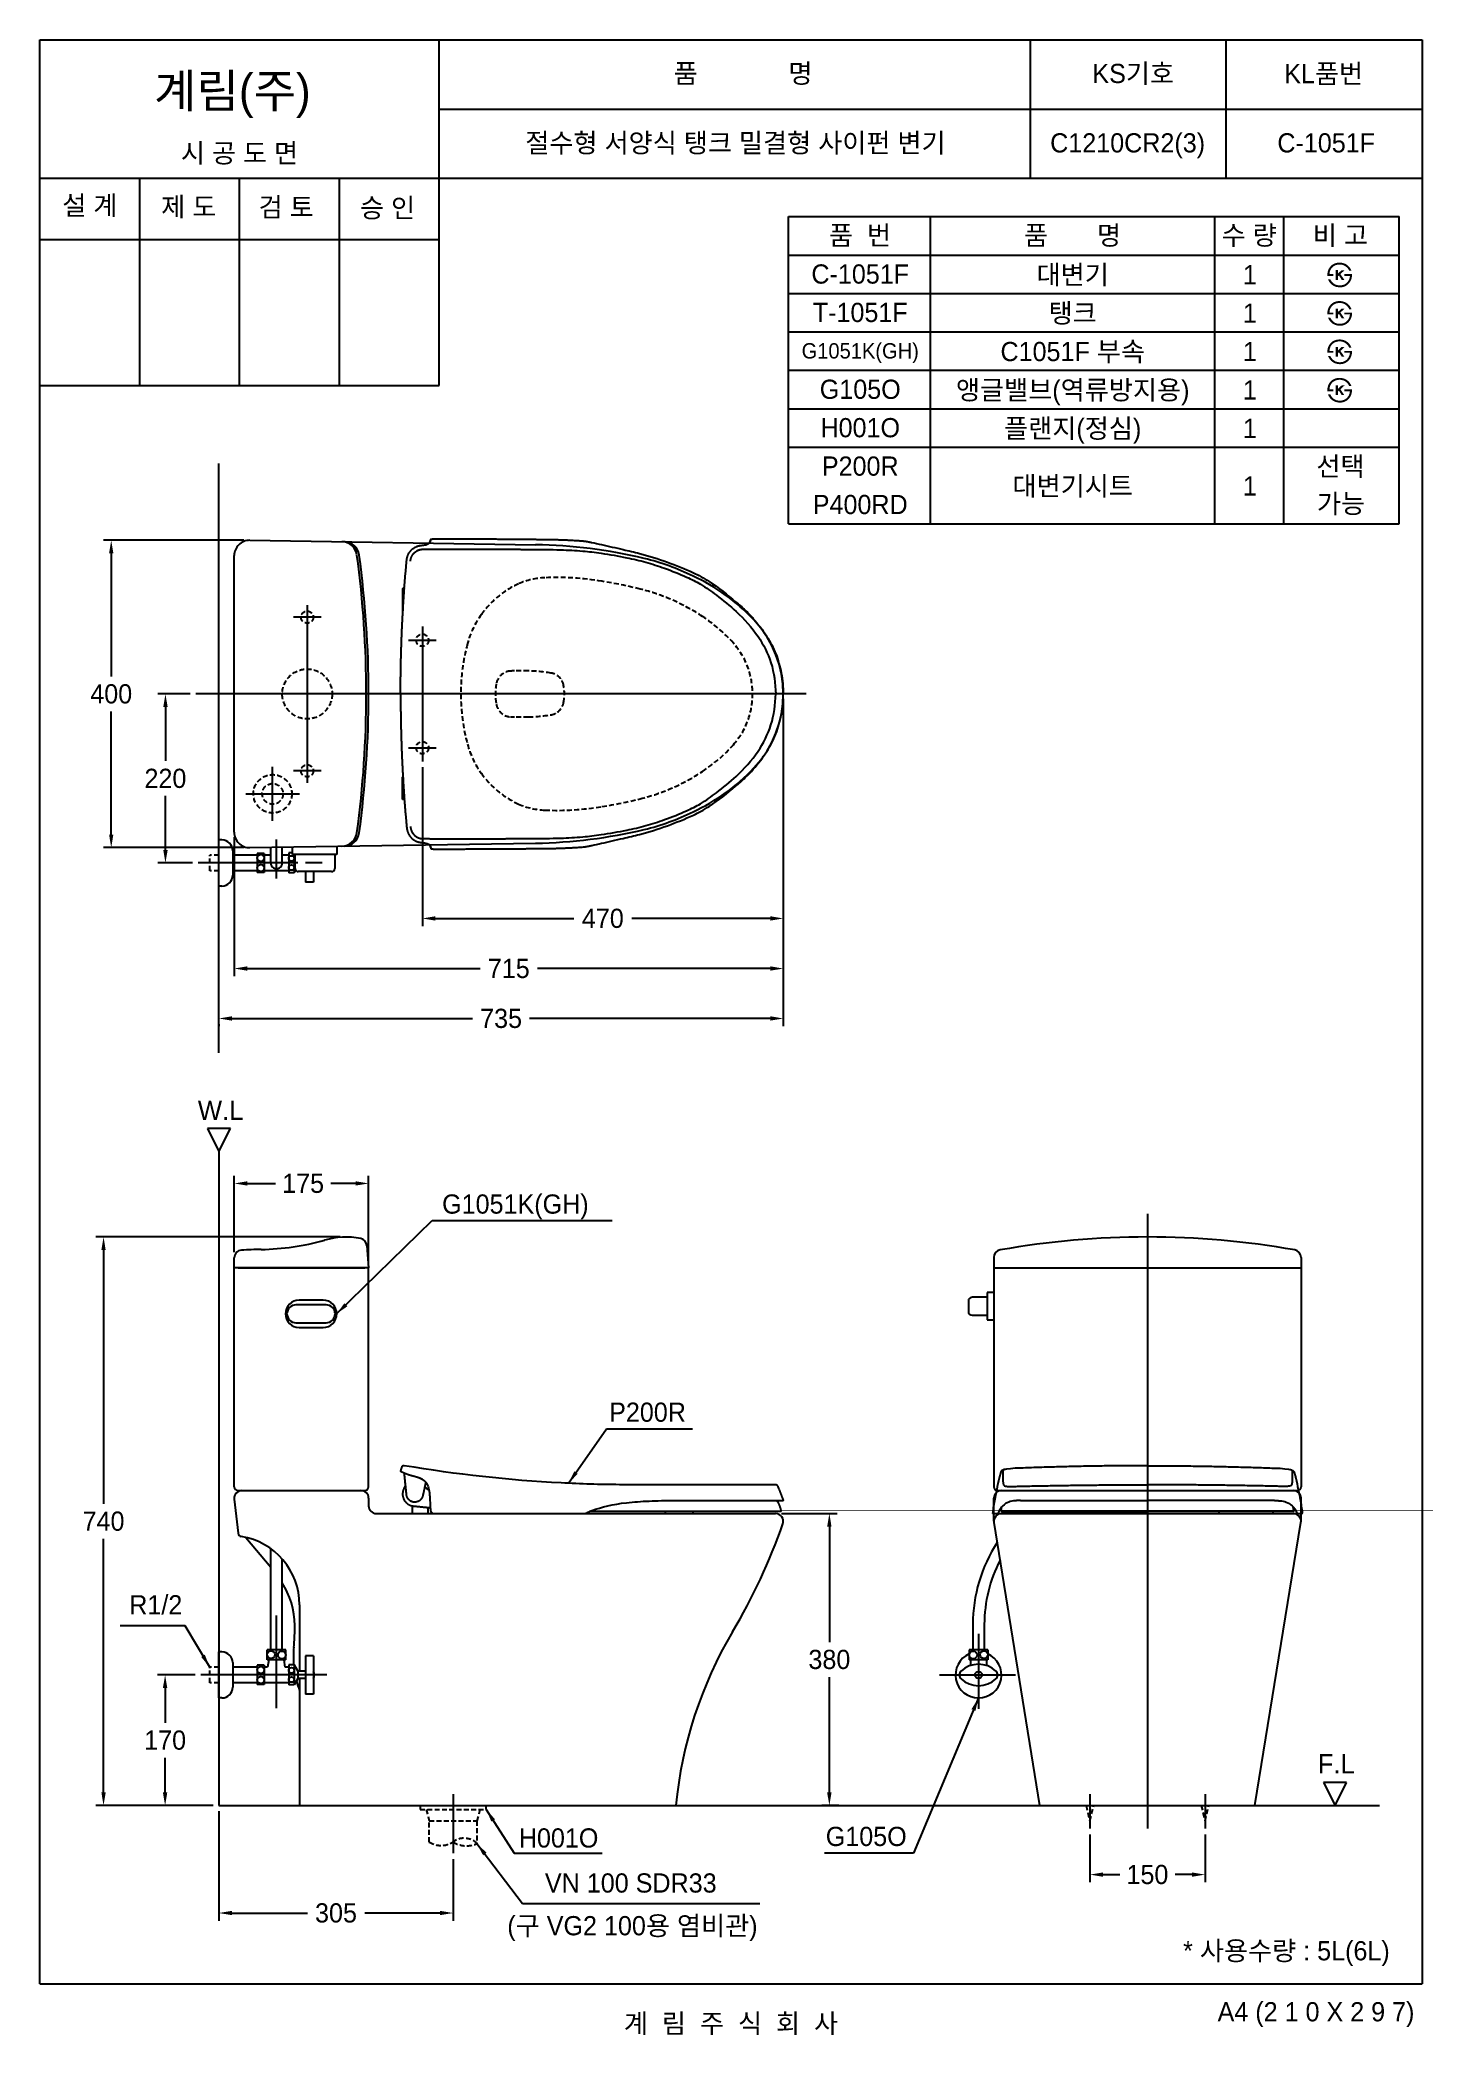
# Model space of a CAD drawing. Header units: millimetres. Extents: x 0 to 1800, y -67 to 2530.
import ezdxf
from ezdxf.enums import TextEntityAlignment as Align
from ezdxf.lldxf.tags import DXFTag

# ---------------------------------------------------------------- set-up
doc = ezdxf.new("R2010")
doc.units = ezdxf.units.MM
doc.linetypes.add('DASHED2', pattern=[9.525, 6.35, -3.175])
for name, color, linetype in [('TEXT', 7, 'Continuous'), ('내부선 및 부속', 4, 'Continuous'), ('도각라인', 255, 'Continuous'), ('외형선', 3, 'Continuous'), ('점선', 6, 'DASHED2'), ('중심선', 1, 'DASHED'), ('치수선', 7, 'Continuous')]:
    doc.layers.add(name, color=color, linetype=linetype)
doc.styles.add('____', font='')
doc.styles.add('타이틀', font='H2GTRM.TTF', dxfattribs={"height": 25})
doc.styles.get('____').set_extended_font_data('굴림')
tags = doc.linetypes.add('DASHDOT', pattern=[70, 31, -13, 13, -13]).pattern_tags.tags
tags[10:11] = [DXFTag(74, 4), DXFTag(75, 0), DXFTag(340, '0'), DXFTag(46, 0.0), DXFTag(50, 0.0), DXFTag(44, 0.0), DXFTag(45, 0.0)]
tags[8:9] = [DXFTag(74, 4), DXFTag(75, 0), DXFTag(340, '0'), DXFTag(46, 0.0), DXFTag(50, 0.0), DXFTag(44, 0.0), DXFTag(45, 0.0)]
tags[6:7] = [DXFTag(74, 4), DXFTag(75, 0), DXFTag(340, '0'), DXFTag(46, 0.0), DXFTag(50, 0.0), DXFTag(44, 0.0), DXFTag(45, 0.0)]
tags[4:5] = [DXFTag(74, 4), DXFTag(75, 0), DXFTag(340, '0'), DXFTag(46, 0.0), DXFTag(50, 0.0), DXFTag(44, 0.0), DXFTag(45, 0.0)]
tags = doc.linetypes.add('DASHED', pattern=[25.72, 12.86, -12.86]).pattern_tags.tags
tags[6:7] = [DXFTag(74, 4), DXFTag(75, 0), DXFTag(340, '0'), DXFTag(46, 0.0), DXFTag(50, 0.0), DXFTag(44, 0.0), DXFTag(45, 0.0)]
tags[4:5] = [DXFTag(74, 4), DXFTag(75, 0), DXFTag(340, '0'), DXFTag(46, 0.0), DXFTag(50, 0.0), DXFTag(44, 0.0), DXFTag(45, 0.0)]
doc.dimstyles.new('MSADIM', dxfattribs={"dimtxt": 33, "dimasz": 17, "dimexe": 10, "dimexo": 7.5, "dimgap": 10, "dimtad": 0, "dimtih": 1, "dimtoh": 1, "dimdec": 0, "dimzin": 1, "dimdsep": 46, "dimtxsty": '____', "dimcen": 11.25, "dimadec": 0, "dimazin": 0, "dimtfac": 1, "dimtdec": 0, "dimtix": 1, "dimtmove": 0, "dimatfit": 3, "dimfxl": 1, "dimtolj": 1, "dimtzin": 1, "dimarcsym": 0})

msp = doc.modelspace()

# ---------------------------------------------------------------- texts
at = {"layer": 'TEXT', "style": '타이틀'}
for s, height, p in [('품             명', 25, (915.7, 2486.4)), ('KS기호', 25, (1423.8, 2486.3)), ('KL품번', 25, (1671.8, 2486.1)), ('시 공 도 면', 25, (259.9, 2382.7)), ('절수형 서양식 탱크 밀결형 사이펀 변기', 25, (905.8, 2396)), ('C1210CR2(3)', 25, (1416.5, 2396)), ('C-1051F', 25, (1675.1, 2396)), ('설 계', 25, (65, 2314.6)), ('제 도', 25, (193.8, 2312.9)), ('검 토', 25, (320.8, 2312.3)), ('승 인', 25, (452.7, 2311.4)), ('품  번', 25, (1067.9, 2275.7)), ('품       명', 25, (1344.8, 2275.7)), ('수 량', 25, (1574.8, 2275.7)), ('비 고', 25, (1693.6, 2275.7)), ('C-1051F', 25, (1068.3, 2225.3)), ('대변기', 25, (1345, 2224.4)), ('1', 25, (1575.7, 2224.4)), ('T-1051F', 25, (1068.3, 2175.3)), ('탱크', 25, (1345, 2174.4)), ('1', 25, (1575.7, 2174.4)), ('G1051K(GH)', 20, (1068.3, 2125.3)), ('C1051F 부속', 25, (1345, 2124.4)), ('1', 25, (1575.7, 2124.4)), ('G105O', 25, (1068.3, 2075.3)), ('앵글밸브(역류방지용)', 25, (1345, 2074.4)), ('1', 25, (1575.7, 2074.4)), ('H001O', 25, (1068.3, 2025.3)), ('플랜지(정심)', 25, (1345, 2024.4)), ('1', 25, (1575.7, 2024.4)), ('P200R', 25, (1068.3, 1975.3)), ('선택', 25, (1693.7, 1975)), ('대변기시트', 25, (1345, 1949.4)), ('1', 25, (1575.7, 1949.4)), ('P400RD', 25, (1068.3, 1925.3)), ('가능', 25, (1694.4, 1926.5)), ('G1051K(GH)', 25, (619.2, 1014.8)), ('P200R', 25, (791.3, 743.9)), ('H001O', 25, (675.5, 189.7)), ('G105O', 25, (1076.1, 191.7)), ('* 사용수량 : 5L(6L)', 25, (1623.3, 42.9)), ('계  림  주  식  회  사', 25, (900, -51.7))]:
    msp.add_text(s, height=height, dxfattribs=at).set_placement(p, align=Align.MIDDLE_CENTER)
msp.add_text('계림(주)', height=44, dxfattribs=at).set_placement((148.7, 2441.8))
msp.add_text('A4 (2 1 0 X 2 9 7)', height=25, dxfattribs=at).set_placement((1790, -36.5), align=Align.MIDDLE_RIGHT)
at = {"layer": 'TEXT', "char_height": 25, "attachment_point": 1, "line_spacing_factor": 0.963855, "style": '타이틀'}
for s, insert, width in [('\\fﾱﾼﾸﾲ;W.L', (205.7, 1149.3), 380.447), ('\\A1;R1/2', (116.4, 505.7), 380.447), ('{\\fﾱﾼﾸﾲ|b0|i0|c129|p0;F\\fﾱﾼﾸﾲ|b0|i0|c0|p0;.L}', (1664.1, 298.8), 380.447), ('\\A1;VN 100 SDR33', (657.7, 143.6), 379.657), ('\\A1;(구 VG2 100{\\fGulim|b0|i0|c129|p50;용 염비관)}', (608.7, 88), 379.657)]:
    msp.add_mtext(s, dxfattribs=dict(at, insert=insert, width=width))

# ---------------------------------------------------------------- blocks, each defined once
blk = doc.blocks.new('*D37')
at = {"layer": '치수선', "color": 0, "linetype": 'Continuous', "lineweight": -2, "transparency": 16777216}
for p, q in [((195.6, 1678.7), (153.5, 1678.7)), ((163.5, 1661.7), (163.5, 1591.5)), ((163.5, 1475.7), (163.5, 1545.9)), ((198.6, 1458.7), (153.5, 1458.7))]:
    blk.add_line(p, q, dxfattribs=at)
at = {"layer": '치수선', "color": 0, "linetype": 'Continuous', "transparency": 16777216}
for points in [[(160.7, 1661.7), (166.4, 1661.7), (163.5, 1678.7)], [(160.7, 1475.7), (166.4, 1475.7), (163.5, 1458.7)]]:
    blk.add_solid(points, dxfattribs=at)
at = {"layer": '치수선', "color": 0, "linetype": 'Continuous', "transparency": 16777216, "insert": (163.5, 1568.7), "char_height": 25, "attachment_point": 5, "style": '____'}
blk.add_mtext('\\A1;220', dxfattribs=at)
blk = doc.blocks.new('*D38')
at = {"layer": '치수선', "color": 0, "linetype": 'Continuous', "lineweight": -2, "transparency": 16777216}
for p, q in [((265.6, 1878.7), (82.9, 1878.7)), ((92.9, 1861.7), (92.9, 1701.5)), ((92.9, 1495.7), (92.9, 1655.9)), ((265.6, 1478.7), (82.9, 1478.7))]:
    blk.add_line(p, q, dxfattribs=at)
at = {"layer": '치수선', "color": 0, "linetype": 'Continuous', "transparency": 16777216}
for points in [[(90.1, 1861.7), (95.7, 1861.7), (92.9, 1878.7)], [(90.1, 1495.7), (95.7, 1495.7), (92.9, 1478.7)]]:
    blk.add_solid(points, dxfattribs=at)
at = {"layer": '치수선', "color": 0, "linetype": 'Continuous', "transparency": 16777216, "insert": (92.9, 1678.7), "char_height": 25, "attachment_point": 5, "style": '____'}
blk.add_mtext('\\A1;400', dxfattribs=at)
blk = doc.blocks.new('*D39')
at = {"layer": '치수선', "color": 0, "linetype": 'Continuous', "lineweight": -2, "transparency": 16777216}
for p, q in [((968.1, 1671.2), (968.1, 1376.5)), ((498.1, 1583.2), (498.1, 1376.5)), ((515.1, 1386.5), (695.5, 1386.5)), ((951.1, 1386.5), (770.8, 1386.5))]:
    blk.add_line(p, q, dxfattribs=at)
at = {"layer": '치수선', "color": 0, "linetype": 'Continuous', "transparency": 16777216}
for points in [[(515.1, 1389.4), (515.1, 1383.7), (498.1, 1386.5)], [(951.1, 1389.4), (951.1, 1383.7), (968.1, 1386.5)]]:
    blk.add_solid(points, dxfattribs=at)
at = {"layer": '치수선', "color": 0, "linetype": 'Continuous', "transparency": 16777216, "insert": (733.1, 1386.5), "char_height": 25, "attachment_point": 5, "style": '____'}
blk.add_mtext('\\A1;470', dxfattribs=at)
blk = doc.blocks.new('*D35')
at = {"layer": '치수선', "color": 0, "linetype": 'Continuous', "lineweight": -2, "transparency": 16777216}
for p, q in [((968.1, 1672.2), (968.1, 1311.3)), ((253.1, 1492.2), (253.1, 1311.3)), ((270.1, 1321.3), (573.5, 1321.3)), ((951.1, 1321.3), (647.8, 1321.3))]:
    blk.add_line(p, q, dxfattribs=at)
at = {"layer": '치수선', "color": 0, "linetype": 'Continuous', "transparency": 16777216}
for points in [[(270.1, 1324.2), (270.1, 1318.5), (253.1, 1321.3)], [(951.1, 1324.2), (951.1, 1318.5), (968.1, 1321.3)]]:
    blk.add_solid(points, dxfattribs=at)
at = {"layer": '치수선', "color": 0, "linetype": 'Continuous', "transparency": 16777216, "insert": (610.6, 1321.3), "char_height": 25, "attachment_point": 5, "style": '____'}
blk.add_mtext('\\A1;715', dxfattribs=at)
blk = doc.blocks.new('*D40')
at = {"layer": '치수선', "color": 0, "linetype": 'Continuous', "lineweight": -2, "transparency": 16777216}
for p, q in [((968.1, 1671.2), (968.1, 1246.3)), ((233.1, 1248.8), (233.1, 1246.3)), ((250.1, 1256.3), (563.5, 1256.3)), ((951.1, 1256.3), (637.8, 1256.3))]:
    blk.add_line(p, q, dxfattribs=at)
at = {"layer": '치수선', "color": 0, "linetype": 'Continuous', "transparency": 16777216}
for points in [[(250.1, 1259.2), (250.1, 1253.5), (233.1, 1256.3)], [(951.1, 1259.2), (951.1, 1253.5), (968.1, 1256.3)]]:
    blk.add_solid(points, dxfattribs=at)
at = {"layer": '치수선', "color": 0, "linetype": 'Continuous', "transparency": 16777216, "insert": (600.6, 1256.3), "char_height": 25, "attachment_point": 5, "style": '____'}
blk.add_mtext('\\A1;735', dxfattribs=at)
blk = doc.blocks.new('*D41')
at = {"layer": '치수선', "color": 0, "linetype": 'Continuous', "lineweight": -2, "transparency": 16777216}
for p, q in [((965.6, 611.9), (1038.1, 611.9)), ((1028.1, 594.9), (1028.1, 444.7)), ((1028.1, 248.9), (1028.1, 399.1)), ((1040.6, 231.9), (1018.1, 231.9))]:
    blk.add_line(p, q, dxfattribs=at)
at = {"layer": '치수선', "color": 0, "linetype": 'Continuous', "transparency": 16777216}
for points in [[(1025.2, 594.9), (1030.9, 594.9), (1028.1, 611.9)], [(1025.2, 248.9), (1030.9, 248.9), (1028.1, 231.9)]]:
    blk.add_solid(points, dxfattribs=at)
at = {"layer": '치수선', "color": 0, "linetype": 'Continuous', "transparency": 16777216, "insert": (1028.1, 421.9), "char_height": 25, "attachment_point": 5, "style": '____'}
blk.add_mtext('\\A1;380', dxfattribs=at)
blk = doc.blocks.new('*D42')
at = {"layer": '치수선', "color": 0, "linetype": 'Continuous', "lineweight": -2, "transparency": 16777216}
for p, q in [((233.1, 224.4), (233.1, 82)), ((538.1, 162.2), (538.1, 82)), ((250.1, 92), (348.3, 92)), ((521.1, 92), (423, 92))]:
    blk.add_line(p, q, dxfattribs=at)
at = {"layer": '치수선', "color": 0, "linetype": 'Continuous', "transparency": 16777216}
for points in [[(250.1, 94.8), (250.1, 89.2), (233.1, 92)], [(521.1, 94.8), (521.1, 89.2), (538.1, 92)]]:
    blk.add_solid(points, dxfattribs=at)
at = {"layer": '치수선', "color": 0, "linetype": 'Continuous', "transparency": 16777216, "insert": (385.6, 92), "char_height": 25, "attachment_point": 5, "style": '____'}
blk.add_mtext('\\A1;305', dxfattribs=at)
blk = doc.blocks.new('*D43')
at = {"layer": '치수선', "color": 0, "linetype": 'Continuous', "lineweight": -2, "transparency": 16777216}
for p, q in [((202, 401.9), (153.1, 401.9)), ((163.1, 384.9), (163.1, 339.7)), ((163.1, 248.9), (163.1, 294)), ((225.6, 231.9), (153.1, 231.9))]:
    blk.add_line(p, q, dxfattribs=at)
at = {"layer": '치수선', "color": 0, "linetype": 'Continuous', "transparency": 16777216}
for points in [[(160.2, 384.9), (165.9, 384.9), (163.1, 401.9)], [(160.2, 248.9), (165.9, 248.9), (163.1, 231.9)]]:
    blk.add_solid(points, dxfattribs=at)
at = {"layer": '치수선', "color": 0, "linetype": 'Continuous', "transparency": 16777216, "insert": (163.1, 316.9), "char_height": 25, "attachment_point": 5, "style": '____'}
blk.add_mtext('\\A1;170', dxfattribs=at)
blk = doc.blocks.new('*D44')
at = {"layer": '치수선', "color": 0, "linetype": 'Continuous', "lineweight": -2, "transparency": 16777216}
for p, q in [((391.2, 971.9), (72.9, 971.9)), ((82.9, 954.9), (82.9, 624.7)), ((82.9, 248.9), (82.9, 579)), ((225.6, 231.9), (72.9, 231.9))]:
    blk.add_line(p, q, dxfattribs=at)
at = {"layer": '치수선', "color": 0, "linetype": 'Continuous', "transparency": 16777216}
for points in [[(80.1, 954.9), (85.7, 954.9), (82.9, 971.9)], [(80.1, 248.9), (85.7, 248.9), (82.9, 231.9)]]:
    blk.add_solid(points, dxfattribs=at)
at = {"layer": '치수선', "color": 0, "linetype": 'Continuous', "transparency": 16777216, "insert": (82.9, 601.9), "char_height": 25, "attachment_point": 5, "style": '____'}
blk.add_mtext('\\A1;740', dxfattribs=at)
blk = doc.blocks.new('*D36')
at = {"layer": '치수선', "color": 0, "linetype": 'Continuous', "lineweight": -2, "transparency": 16777216}
for p, q in [((253.1, 952.2), (253.1, 1051.6)), ((270.1, 1041.6), (306.8, 1041.6)), ((411.1, 1041.6), (378.7, 1041.6)), ((428.1, 939.4), (428.1, 1051.6))]:
    blk.add_line(p, q, dxfattribs=at)
at = {"layer": '치수선', "color": 0, "linetype": 'Continuous', "transparency": 16777216}
for points in [[(270.1, 1044.4), (270.1, 1038.8), (253.1, 1041.6)], [(411.1, 1044.4), (411.1, 1038.8), (428.1, 1041.6)]]:
    blk.add_solid(points, dxfattribs=at)
at = {"layer": '치수선', "color": 0, "linetype": 'Continuous', "transparency": 16777216, "insert": (342.8, 1041.6), "char_height": 25, "attachment_point": 5, "style": '____'}
blk.add_mtext('\\A1;175', dxfattribs=at)
blk = doc.blocks.new('*D45')
at = {"layer": '치수선', "color": 0, "linetype": 'Continuous', "lineweight": -2, "transparency": 16777216}
for p, q in [((1367.3, 194.4), (1367.3, 132)), ((1517.3, 194.4), (1517.3, 132)), ((1384.3, 142), (1406.4, 142)), ((1500.3, 142), (1478.3, 142))]:
    blk.add_line(p, q, dxfattribs=at)
at = {"layer": '치수선', "color": 0, "linetype": 'Continuous', "transparency": 16777216}
for points in [[(1384.3, 144.8), (1384.3, 139.2), (1367.3, 142)], [(1500.3, 144.8), (1500.3, 139.2), (1517.3, 142)]]:
    blk.add_solid(points, dxfattribs=at)
at = {"layer": '치수선', "color": 0, "linetype": 'Continuous', "transparency": 16777216, "insert": (1442.3, 142), "char_height": 25, "attachment_point": 5, "style": '____'}
blk.add_mtext('\\A1;150', dxfattribs=at)

# ---------------------------------------------------------------- dimensions: what is measured, and where the dimension line sits
at = {"layer": '치수선', "linetype": 'Continuous'}
for base, p1, p2, picture, middle in [((92.9, 1478.7), (273.1, 1878.7), (273.1, 1478.7), '*D38', (92.9, 1678.7)), ((163.5, 1458.7), (203.1, 1678.7), (206.1, 1458.7), '*D37', (163.5, 1568.7)), ((82.9, 231.9), (398.7, 971.9), (233.1, 231.9), '*D44', (82.9, 601.9)), ((163.1, 231.9), (209.5, 401.9), (233.1, 231.9), '*D43', (163.1, 316.9))]:
    dim = msp.add_linear_dim(base=base, p1=p1, p2=p2, angle=90, dimstyle='MSADIM', override={"dimtxt": 25}, dxfattribs=at)
    dim.commit()
    dim.dimension.update_dxf_attribs({"geometry": picture, "text_midpoint": middle})
for base, p1, p2, picture, middle in [((233.1, 1256.3), (968.1, 1678.7), (233.1, 1256.3), '*D40', (600.6, 1256.3)), ((968.1, 1386.5), (498.1, 1590.7), (968.1, 1678.7), '*D39', (733.1, 1386.5)), ((538.1, 92), (233.1, 231.9), (538.1, 169.7), '*D42', (385.6, 92)), ((1517.3, 142), (1367.3, 201.9), (1517.3, 201.9), '*D45', (1442.3, 142))]:
    dim = msp.add_linear_dim(base=base, p1=p1, p2=p2, dimstyle='MSADIM', override={"dimtxt": 25}, dxfattribs=at)
    dim.commit()
    dim.dimension.update_dxf_attribs({"geometry": picture, "text_midpoint": middle})
for base, p1, p2, picture, middle in [((253.1, 1321.3), (968.1, 1679.7), (253.1, 1499.7), '*D35', (610.6, 1321.3)), ((428.1, 1041.6), (253.1, 944.7), (428.1, 931.9), '*D36', (342.8, 1041.6))]:
    dim = msp.add_linear_dim(base=base, p1=p1, p2=p2, dimstyle='MSADIM', override={"dimtxt": 25}, dxfattribs=at)
    dim.commit()
    dim.dimension.update_dxf_attribs({"geometry": picture, "text_midpoint": middle, "dimtype": 160})
dim = msp.add_linear_dim(base=(1028.1, 231.9), p1=(958.1, 611.9), p2=(1048.1, 231.9), angle=90, dimstyle='MSADIM', override={"dimtxt": 25}, dxfattribs=at)
dim.commit()
dim.dimension.update_dxf_attribs({"geometry": '*D41', "text_midpoint": (1028.1, 421.9), "dimtype": 160})

# ---------------------------------------------------------------- hatches: boundary and pattern name
at = {"layer": 'TEXT'}
for points in [[(1676.6, 2222.8), (1676.6, 2223.2), (1676.6, 2223.6), (1676.5, 2224), (1676.6, 2224.4), (1676.6, 2224.8), (1676.6, 2225.2), (1676.6, 2225.6), (1676.7, 2226), (1676.7, 2226.4), (1676.8, 2226.8), (1676.8, 2227.2), (1676.9, 2227.6), (1677, 2228), (1677.1, 2228.4), (1677.2, 2228.8), (1677.3, 2229.1), (1677.4, 2229.5), (1677.5, 2229.9), (1677.7, 2230.3), (1677.8, 2230.6), (1678, 2231), (1678.1, 2231.4), (1678.3, 2231.7), (1678.5, 2232.1), (1678.7, 2232.4), (1678.9, 2232.7), (1679.1, 2233.1), (1679.3, 2233.4), (1679.5, 2233.7), (1679.7, 2234), (1680, 2234.3), (1680.5, 2234.9), (1680.8, 2235.2), (1681, 2235.5), (1681.3, 2235.8), (1681.6, 2236.1), (1681.9, 2236.4), (1682.2, 2236.6), (1682.5, 2236.9), (1682.8, 2237.1), (1683.2, 2237.4), (1683.5, 2237.6), (1683.8, 2237.8), (1684.2, 2238), (1684.5, 2238.2), (1684.9, 2238.4), (1685.2, 2238.6), (1685.7, 2238.7), (1686.1, 2238.9), (1686.5, 2239.1), (1686.9, 2239.2), (1687.3, 2239.4), (1687.8, 2239.5), (1688.2, 2239.6), (1688.6, 2239.7), (1689.1, 2239.8), (1689.5, 2239.9), (1690, 2239.9), (1690.5, 2240), (1691, 2240), (1691.4, 2240.1), (1691.9, 2240.1), (1692.4, 2240.1), (1693.2, 2240.1), (1693.6, 2240.1), (1693.9, 2240), (1694.3, 2240), (1694.7, 2240), (1695, 2239.9), (1695.4, 2239.9), (1695.7, 2239.8), (1696.1, 2239.7), (1696.4, 2239.7), (1696.8, 2239.6), (1697.1, 2239.5), (1697.4, 2239.4), (1697.8, 2239.3), (1698.1, 2239.2), (1698.4, 2239.1), (1698.7, 2239), (1699, 2238.9), (1699.4, 2238.7), (1699.7, 2238.6), (1700, 2238.5), (1700.3, 2238.3), (1700.6, 2238.2), (1700.8, 2238), (1701.1, 2237.8), (1701.4, 2237.7), (1701.7, 2237.5), (1702, 2237.3), (1702.2, 2237.1), (1702.5, 2236.9), (1702.8, 2236.7), (1703.2, 2236.4), (1703.6, 2236), (1704, 2235.6), (1704.4, 2235.2), (1704.8, 2234.8), (1705.1, 2234.4), (1705.5, 2234), (1705.8, 2233.6), (1706.1, 2233.1), (1706.4, 2232.6), (1706.7, 2232.2), (1707, 2231.7), (1707.3, 2231.1), (1707.5, 2230.6), (1707.8, 2230.1), (1708, 2229.5), (1708, 2229.5), (1704.9, 2229.5), (1704.9, 2229.5), (1704.8, 2229.7), (1704.8, 2229.9), (1704.7, 2230.1), (1704.6, 2230.2), (1704.6, 2230.4), (1704.5, 2230.6), (1704.4, 2230.7), (1704.3, 2230.9), (1704.2, 2231.1), (1704.1, 2231.2), (1704, 2231.4), (1703.9, 2231.6), (1703.8, 2231.7), (1703.7, 2231.9), (1703.6, 2232.1), (1703.5, 2232.2), (1703.3, 2232.4), (1703.2, 2232.6), (1702.9, 2232.9), (1702.7, 2233.2), (1702.4, 2233.5), (1702.1, 2233.8), (1701.7, 2234.1), (1701.4, 2234.4), (1701, 2234.7), (1700.8, 2234.9), (1700.6, 2235.1), (1700.3, 2235.2), (1700.1, 2235.4), (1699.9, 2235.5), (1699.6, 2235.7), (1699.4, 2235.8), (1699.1, 2236), (1698.9, 2236.1), (1698.6, 2236.2), (1698.4, 2236.4), (1698.1, 2236.5), (1697.9, 2236.6), (1697.6, 2236.7), (1697.4, 2236.8), (1697.1, 2236.9), (1696.8, 2237), (1696.6, 2237), (1696.3, 2237.1), (1696.1, 2237.2), (1695.8, 2237.3), (1695.5, 2237.3), (1695.2, 2237.4), (1695, 2237.4), (1694.7, 2237.5), (1694.4, 2237.5), (1694.1, 2237.5), (1693.8, 2237.6), (1693.6, 2237.6), (1693.3, 2237.6), (1693, 2237.6), (1692.7, 2237.6), (1692.3, 2237.6), (1692, 2237.6), (1691.7, 2237.6), (1691.3, 2237.5), (1691, 2237.5), (1690.7, 2237.5), (1690.3, 2237.4), (1690, 2237.4), (1689.7, 2237.3), (1689.4, 2237.3), (1689.1, 2237.2), (1688.8, 2237.1), (1688.5, 2237), (1688.2, 2237), (1687.9, 2236.9), (1687.6, 2236.8), (1687.3, 2236.7), (1687, 2236.5), (1686.7, 2236.4), (1686.5, 2236.3), (1686.2, 2236.2), (1685.9, 2236), (1685.6, 2235.9), (1685.4, 2235.7), (1685.1, 2235.6), (1684.9, 2235.4), (1684.6, 2235.2), (1684.4, 2235), (1684.1, 2234.9), (1683.9, 2234.7), (1683.7, 2234.5), (1683.4, 2234.3), (1683.2, 2234), (1683, 2233.8), (1682.7, 2233.6), (1682.5, 2233.4), (1682.3, 2233.1), (1682.1, 2232.9), (1681.9, 2232.6), (1681.7, 2232.4), (1681.6, 2232.1), (1681.4, 2231.9), (1681.2, 2231.6), (1681.1, 2231.4), (1680.9, 2231.1), (1680.8, 2230.8), (1680.6, 2230.5), (1680.5, 2230.3), (1680.4, 2230), (1680.3, 2229.7), (1680.2, 2229.4), (1680, 2229.1), (1680, 2228.8), (1679.9, 2228.5), (1679.8, 2228.2), (1679.7, 2227.8), (1679.6, 2227.5), (1679.6, 2227.2), (1679.5, 2226.9), (1679.5, 2226.5), (1679.4, 2226.2), (1679.4, 2225.8), (1679.4, 2225.5), (1679.3, 2225.1), (1679.3, 2225.1), (1684.5, 2225.1), (1684.5, 2225.1), (1684.5, 2225.1), (1684.5, 2222.8), (1684.5, 2222.8), (1684.5, 2222.8), (1676.6, 2222.8)], [(1708.7, 2225.1), (1708.8, 2224.7), (1708.7, 2224.3), (1708.7, 2223.8), (1708.7, 2223.4), (1708.7, 2223), (1708.6, 2222.5), (1708.6, 2222.1), (1708.5, 2221.7), (1708.5, 2221.3), (1708.4, 2220.9), (1708.3, 2220.4), (1708.2, 2220), (1708.1, 2219.6), (1708, 2219.2), (1707.8, 2218.8), (1707.7, 2218.4), (1707.6, 2218), (1707.4, 2217.6), (1707.3, 2217.3), (1707.1, 2216.9), (1706.9, 2216.5), (1706.7, 2216.2), (1706.6, 2215.8), (1706.4, 2215.5), (1706.2, 2215.1), (1705.9, 2214.8), (1705.7, 2214.5), (1705.5, 2214.2), (1705.3, 2213.8), (1705, 2213.5), (1704.8, 2213.2), (1704.5, 2212.9), (1704.2, 2212.6), (1704, 2212.4), (1703.7, 2212.1), (1703.4, 2211.8), (1703.1, 2211.6), (1702.8, 2211.3), (1702.5, 2211.1), (1702.2, 2210.8), (1701.9, 2210.6), (1701.6, 2210.4), (1701.2, 2210.2), (1700.9, 2210), (1700.6, 2209.8), (1700.2, 2209.6), (1699.9, 2209.4), (1699.5, 2209.3), (1699.2, 2209.1), (1698.8, 2209), (1698.4, 2208.8), (1698, 2208.7), (1697.7, 2208.6), (1697.3, 2208.5), (1696.9, 2208.4), (1696.5, 2208.3), (1696.1, 2208.2), (1695.7, 2208.1), (1695.3, 2208.1), (1694.9, 2208), (1694.5, 2208), (1694.1, 2208), (1693.7, 2207.9), (1693.3, 2207.9), (1692.6, 2207.9), (1692, 2208), (1691.3, 2208), (1690.7, 2208.1), (1690.1, 2208.2), (1689.8, 2208.2), (1689.5, 2208.3), (1689.2, 2208.3), (1688.9, 2208.4), (1688.6, 2208.5), (1688.3, 2208.6), (1688, 2208.6), (1687.7, 2208.7), (1687.4, 2208.8), (1687.1, 2208.9), (1686.8, 2209), (1686.6, 2209.1), (1686.3, 2209.2), (1686, 2209.4), (1685.7, 2209.5), (1685.5, 2209.6), (1685.2, 2209.7), (1684.9, 2209.9), (1684.7, 2210), (1684.4, 2210.2), (1684.1, 2210.3), (1683.6, 2210.7), (1683.4, 2210.8), (1683.1, 2211), (1682.8, 2211.2), (1682.6, 2211.4), (1682.4, 2211.6), (1682.1, 2211.8), (1681.9, 2212), (1681.6, 2212.2), (1681.4, 2212.5), (1681.2, 2212.7), (1681, 2212.9), (1680.8, 2213.1), (1680.5, 2213.4), (1680.3, 2213.6), (1680.1, 2213.9), (1679.9, 2214.1), (1679.7, 2214.4), (1679.6, 2214.6), (1679.4, 2214.9), (1679.2, 2215.2), (1679, 2215.5), (1678.8, 2215.7), (1678.7, 2216), (1678.5, 2216.3), (1678.3, 2216.6), (1678.2, 2216.9), (1678, 2217.2), (1677.8, 2217.8), (1677.5, 2218.5), (1677.5, 2218.5), (1680.4, 2218.5), (1680.4, 2218.5), (1680.7, 2218.1), (1680.9, 2217.6), (1681.1, 2217.2), (1681.4, 2216.9), (1681.6, 2216.5), (1681.9, 2216.1), (1682.1, 2215.8), (1682.4, 2215.4), (1682.7, 2215.1), (1682.9, 2214.8), (1683.2, 2214.5), (1683.5, 2214.2), (1683.8, 2213.9), (1684.1, 2213.6), (1684.4, 2213.3), (1684.7, 2213.1), (1684.9, 2212.9), (1685.2, 2212.7), (1685.4, 2212.6), (1685.6, 2212.4), (1685.9, 2212.3), (1686.1, 2212.1), (1686.3, 2212), (1686.6, 2211.9), (1686.8, 2211.7), (1687.1, 2211.6), (1687.3, 2211.5), (1687.6, 2211.4), (1687.9, 2211.3), (1688.1, 2211.2), (1688.4, 2211.1), (1688.7, 2211), (1688.9, 2211), (1689.2, 2210.9), (1689.5, 2210.8), (1689.8, 2210.8), (1690, 2210.7), (1690.3, 2210.7), (1690.6, 2210.6), (1690.9, 2210.6), (1691.2, 2210.6), (1691.5, 2210.5), (1691.8, 2210.5), (1692.1, 2210.5), (1692.4, 2210.5), (1692.7, 2210.5), (1693, 2210.5), (1693.9, 2210.5), (1694.1, 2210.6), (1694.4, 2210.6), (1694.7, 2210.6), (1694.9, 2210.6), (1695.2, 2210.7), (1695.5, 2210.7), (1695.7, 2210.8), (1696, 2210.8), (1696.3, 2210.9), (1696.5, 2210.9), (1696.8, 2211), (1697, 2211.1), (1697.3, 2211.2), (1697.5, 2211.2), (1697.8, 2211.3), (1698, 2211.4), (1698.3, 2211.5), (1698.5, 2211.6), (1698.8, 2211.8), (1699, 2211.9), (1699.2, 2212), (1699.5, 2212.1), (1699.7, 2212.3), (1699.9, 2212.4), (1700.2, 2212.6), (1700.4, 2212.7), (1700.6, 2212.9), (1700.9, 2213), (1701.1, 2213.2), (1701.3, 2213.4), (1701.6, 2213.6), (1701.8, 2213.8), (1702, 2214), (1702.3, 2214.3), (1702.5, 2214.5), (1702.7, 2214.8), (1702.9, 2215), (1703.2, 2215.3), (1703.3, 2215.5), (1703.5, 2215.8), (1703.7, 2216), (1703.9, 2216.3), (1704.1, 2216.6), (1704.2, 2216.9), (1704.4, 2217.2), (1704.5, 2217.4), (1704.7, 2217.7), (1704.8, 2218), (1704.9, 2218.3), (1705.1, 2218.7), (1705.2, 2219), (1705.3, 2219.3), (1705.4, 2219.6), (1705.5, 2220), (1705.6, 2220.3), (1705.6, 2220.6), (1705.7, 2221), (1705.8, 2221.3), (1705.8, 2221.7), (1705.9, 2222.1), (1705.9, 2222.4), (1705.9, 2222.8), (1705.9, 2222.8), (1698.5, 2222.8), (1698.5, 2222.8), (1698.5, 2222.8), (1698.5, 2225.1), (1698.5, 2225.1), (1698.5, 2225.1), (1708.7, 2225.1)], [(1690.3, 2225.8), (1695.1, 2230.2), (1699, 2230.2), (1693.6, 2225.2), (1698.7, 2217.7), (1695.3, 2217.7), (1691.7, 2223.4), (1690.3, 2222.2), (1690.3, 2217.7), (1687.4, 2217.7), (1687.4, 2230.3), (1690.3, 2230.3)], [(1676.6, 2172.8), (1676.6, 2173.2), (1676.6, 2173.6), (1676.5, 2174), (1676.6, 2174.4), (1676.6, 2174.8), (1676.6, 2175.2), (1676.6, 2175.6), (1676.7, 2176), (1676.7, 2176.4), (1676.8, 2176.8), (1676.8, 2177.2), (1676.9, 2177.6), (1677, 2178), (1677.1, 2178.4), (1677.2, 2178.8), (1677.3, 2179.1), (1677.4, 2179.5), (1677.5, 2179.9), (1677.7, 2180.3), (1677.8, 2180.6), (1678, 2181), (1678.1, 2181.4), (1678.3, 2181.7), (1678.5, 2182.1), (1678.7, 2182.4), (1678.9, 2182.7), (1679.1, 2183.1), (1679.3, 2183.4), (1679.5, 2183.7), (1679.7, 2184), (1680, 2184.3), (1680.5, 2184.9), (1680.8, 2185.2), (1681, 2185.5), (1681.3, 2185.8), (1681.6, 2186.1), (1681.9, 2186.4), (1682.2, 2186.6), (1682.5, 2186.9), (1682.8, 2187.1), (1683.2, 2187.4), (1683.5, 2187.6), (1683.8, 2187.8), (1684.2, 2188), (1684.5, 2188.2), (1684.9, 2188.4), (1685.2, 2188.6), (1685.7, 2188.7), (1686.1, 2188.9), (1686.5, 2189.1), (1686.9, 2189.2), (1687.3, 2189.4), (1687.8, 2189.5), (1688.2, 2189.6), (1688.6, 2189.7), (1689.1, 2189.8), (1689.5, 2189.9), (1690, 2189.9), (1690.5, 2190), (1691, 2190), (1691.4, 2190.1), (1691.9, 2190.1), (1692.4, 2190.1), (1693.2, 2190.1), (1693.6, 2190.1), (1693.9, 2190), (1694.3, 2190), (1694.7, 2190), (1695, 2189.9), (1695.4, 2189.9), (1695.7, 2189.8), (1696.1, 2189.7), (1696.4, 2189.7), (1696.8, 2189.6), (1697.1, 2189.5), (1697.4, 2189.4), (1697.8, 2189.3), (1698.1, 2189.2), (1698.4, 2189.1), (1698.7, 2189), (1699, 2188.9), (1699.4, 2188.7), (1699.7, 2188.6), (1700, 2188.5), (1700.3, 2188.3), (1700.6, 2188.2), (1700.8, 2188), (1701.1, 2187.8), (1701.4, 2187.7), (1701.7, 2187.5), (1702, 2187.3), (1702.2, 2187.1), (1702.5, 2186.9), (1702.8, 2186.7), (1703.2, 2186.4), (1703.6, 2186), (1704, 2185.6), (1704.4, 2185.2), (1704.8, 2184.8), (1705.1, 2184.4), (1705.5, 2184), (1705.8, 2183.6), (1706.1, 2183.1), (1706.4, 2182.6), (1706.7, 2182.2), (1707, 2181.7), (1707.3, 2181.1), (1707.5, 2180.6), (1707.8, 2180.1), (1708, 2179.5), (1708, 2179.5), (1704.9, 2179.5), (1704.9, 2179.5), (1704.8, 2179.7), (1704.8, 2179.9), (1704.7, 2180.1), (1704.6, 2180.2), (1704.6, 2180.4), (1704.5, 2180.6), (1704.4, 2180.7), (1704.3, 2180.9), (1704.2, 2181.1), (1704.1, 2181.2), (1704, 2181.4), (1703.9, 2181.6), (1703.8, 2181.7), (1703.7, 2181.9), (1703.6, 2182.1), (1703.5, 2182.2), (1703.3, 2182.4), (1703.2, 2182.6), (1702.9, 2182.9), (1702.7, 2183.2), (1702.4, 2183.5), (1702.1, 2183.8), (1701.7, 2184.1), (1701.4, 2184.4), (1701, 2184.7), (1700.8, 2184.9), (1700.6, 2185.1), (1700.3, 2185.2), (1700.1, 2185.4), (1699.9, 2185.5), (1699.6, 2185.7), (1699.4, 2185.8), (1699.1, 2186), (1698.9, 2186.1), (1698.6, 2186.2), (1698.4, 2186.4), (1698.1, 2186.5), (1697.9, 2186.6), (1697.6, 2186.7), (1697.4, 2186.8), (1697.1, 2186.9), (1696.8, 2187), (1696.6, 2187), (1696.3, 2187.1), (1696.1, 2187.2), (1695.8, 2187.3), (1695.5, 2187.3), (1695.2, 2187.4), (1695, 2187.4), (1694.7, 2187.5), (1694.4, 2187.5), (1694.1, 2187.5), (1693.8, 2187.6), (1693.6, 2187.6), (1693.3, 2187.6), (1693, 2187.6), (1692.7, 2187.6), (1692.3, 2187.6), (1692, 2187.6), (1691.7, 2187.6), (1691.3, 2187.5), (1691, 2187.5), (1690.7, 2187.5), (1690.3, 2187.4), (1690, 2187.4), (1689.7, 2187.3), (1689.4, 2187.3), (1689.1, 2187.2), (1688.8, 2187.1), (1688.5, 2187), (1688.2, 2187), (1687.9, 2186.9), (1687.6, 2186.8), (1687.3, 2186.7), (1687, 2186.5), (1686.7, 2186.4), (1686.5, 2186.3), (1686.2, 2186.2), (1685.9, 2186), (1685.6, 2185.9), (1685.4, 2185.7), (1685.1, 2185.6), (1684.9, 2185.4), (1684.6, 2185.2), (1684.4, 2185), (1684.1, 2184.9), (1683.9, 2184.7), (1683.7, 2184.5), (1683.4, 2184.3), (1683.2, 2184), (1683, 2183.8), (1682.7, 2183.6), (1682.5, 2183.4), (1682.3, 2183.1), (1682.1, 2182.9), (1681.9, 2182.6), (1681.7, 2182.4), (1681.6, 2182.1), (1681.4, 2181.9), (1681.2, 2181.6), (1681.1, 2181.4), (1680.9, 2181.1), (1680.8, 2180.8), (1680.6, 2180.5), (1680.5, 2180.3), (1680.4, 2180), (1680.3, 2179.7), (1680.2, 2179.4), (1680, 2179.1), (1680, 2178.8), (1679.9, 2178.5), (1679.8, 2178.2), (1679.7, 2177.8), (1679.6, 2177.5), (1679.6, 2177.2), (1679.5, 2176.9), (1679.5, 2176.5), (1679.4, 2176.2), (1679.4, 2175.8), (1679.4, 2175.5), (1679.3, 2175.1), (1679.3, 2175.1), (1684.5, 2175.1), (1684.5, 2175.1), (1684.5, 2175.1), (1684.5, 2172.8), (1684.5, 2172.8), (1684.5, 2172.8), (1676.6, 2172.8)], [(1708.7, 2175.1), (1708.8, 2174.7), (1708.7, 2174.3), (1708.7, 2173.8), (1708.7, 2173.4), (1708.7, 2173), (1708.6, 2172.5), (1708.6, 2172.1), (1708.5, 2171.7), (1708.5, 2171.3), (1708.4, 2170.9), (1708.3, 2170.4), (1708.2, 2170), (1708.1, 2169.6), (1708, 2169.2), (1707.8, 2168.8), (1707.7, 2168.4), (1707.6, 2168), (1707.4, 2167.6), (1707.3, 2167.3), (1707.1, 2166.9), (1706.9, 2166.5), (1706.7, 2166.2), (1706.6, 2165.8), (1706.4, 2165.5), (1706.2, 2165.1), (1705.9, 2164.8), (1705.7, 2164.5), (1705.5, 2164.2), (1705.3, 2163.8), (1705, 2163.5), (1704.8, 2163.2), (1704.5, 2162.9), (1704.2, 2162.6), (1704, 2162.4), (1703.7, 2162.1), (1703.4, 2161.8), (1703.1, 2161.6), (1702.8, 2161.3), (1702.5, 2161.1), (1702.2, 2160.8), (1701.9, 2160.6), (1701.6, 2160.4), (1701.2, 2160.2), (1700.9, 2160), (1700.6, 2159.8), (1700.2, 2159.6), (1699.9, 2159.4), (1699.5, 2159.3), (1699.2, 2159.1), (1698.8, 2159), (1698.4, 2158.8), (1698, 2158.7), (1697.7, 2158.6), (1697.3, 2158.5), (1696.9, 2158.4), (1696.5, 2158.3), (1696.1, 2158.2), (1695.7, 2158.1), (1695.3, 2158.1), (1694.9, 2158), (1694.5, 2158), (1694.1, 2158), (1693.7, 2157.9), (1693.3, 2157.9), (1692.6, 2157.9), (1692, 2158), (1691.3, 2158), (1690.7, 2158.1), (1690.1, 2158.2), (1689.8, 2158.2), (1689.5, 2158.3), (1689.2, 2158.3), (1688.9, 2158.4), (1688.6, 2158.5), (1688.3, 2158.6), (1688, 2158.6), (1687.7, 2158.7), (1687.4, 2158.8), (1687.1, 2158.9), (1686.8, 2159), (1686.6, 2159.1), (1686.3, 2159.2), (1686, 2159.4), (1685.7, 2159.5), (1685.5, 2159.6), (1685.2, 2159.7), (1684.9, 2159.9), (1684.7, 2160), (1684.4, 2160.2), (1684.1, 2160.3), (1683.6, 2160.7), (1683.4, 2160.8), (1683.1, 2161), (1682.8, 2161.2), (1682.6, 2161.4), (1682.4, 2161.6), (1682.1, 2161.8), (1681.9, 2162), (1681.6, 2162.2), (1681.4, 2162.5), (1681.2, 2162.7), (1681, 2162.9), (1680.8, 2163.1), (1680.5, 2163.4), (1680.3, 2163.6), (1680.1, 2163.9), (1679.9, 2164.1), (1679.7, 2164.4), (1679.6, 2164.6), (1679.4, 2164.9), (1679.2, 2165.2), (1679, 2165.5), (1678.8, 2165.7), (1678.7, 2166), (1678.5, 2166.3), (1678.3, 2166.6), (1678.2, 2166.9), (1678, 2167.2), (1677.8, 2167.8), (1677.5, 2168.5), (1677.5, 2168.5), (1680.4, 2168.5), (1680.4, 2168.5), (1680.7, 2168.1), (1680.9, 2167.6), (1681.1, 2167.2), (1681.4, 2166.9), (1681.6, 2166.5), (1681.9, 2166.1), (1682.1, 2165.8), (1682.4, 2165.4), (1682.7, 2165.1), (1682.9, 2164.8), (1683.2, 2164.5), (1683.5, 2164.2), (1683.8, 2163.9), (1684.1, 2163.6), (1684.4, 2163.3), (1684.7, 2163.1), (1684.9, 2162.9), (1685.2, 2162.7), (1685.4, 2162.6), (1685.6, 2162.4), (1685.9, 2162.3), (1686.1, 2162.1), (1686.3, 2162), (1686.6, 2161.9), (1686.8, 2161.7), (1687.1, 2161.6), (1687.3, 2161.5), (1687.6, 2161.4), (1687.9, 2161.3), (1688.1, 2161.2), (1688.4, 2161.1), (1688.7, 2161), (1688.9, 2161), (1689.2, 2160.9), (1689.5, 2160.8), (1689.8, 2160.8), (1690, 2160.7), (1690.3, 2160.7), (1690.6, 2160.6), (1690.9, 2160.6), (1691.2, 2160.6), (1691.5, 2160.5), (1691.8, 2160.5), (1692.1, 2160.5), (1692.4, 2160.5), (1692.7, 2160.5), (1693, 2160.5), (1693.9, 2160.5), (1694.1, 2160.6), (1694.4, 2160.6), (1694.7, 2160.6), (1694.9, 2160.6), (1695.2, 2160.7), (1695.5, 2160.7), (1695.7, 2160.8), (1696, 2160.8), (1696.3, 2160.9), (1696.5, 2160.9), (1696.8, 2161), (1697, 2161.1), (1697.3, 2161.2), (1697.5, 2161.2), (1697.8, 2161.3), (1698, 2161.4), (1698.3, 2161.5), (1698.5, 2161.6), (1698.8, 2161.8), (1699, 2161.9), (1699.2, 2162), (1699.5, 2162.1), (1699.7, 2162.3), (1699.9, 2162.4), (1700.2, 2162.6), (1700.4, 2162.7), (1700.6, 2162.9), (1700.9, 2163), (1701.1, 2163.2), (1701.3, 2163.4), (1701.6, 2163.6), (1701.8, 2163.8), (1702, 2164), (1702.3, 2164.3), (1702.5, 2164.5), (1702.7, 2164.8), (1702.9, 2165), (1703.2, 2165.3), (1703.3, 2165.5), (1703.5, 2165.8), (1703.7, 2166), (1703.9, 2166.3), (1704.1, 2166.6), (1704.2, 2166.9), (1704.4, 2167.2), (1704.5, 2167.4), (1704.7, 2167.7), (1704.8, 2168), (1704.9, 2168.3), (1705.1, 2168.7), (1705.2, 2169), (1705.3, 2169.3), (1705.4, 2169.6), (1705.5, 2170), (1705.6, 2170.3), (1705.6, 2170.6), (1705.7, 2171), (1705.8, 2171.3), (1705.8, 2171.7), (1705.9, 2172.1), (1705.9, 2172.4), (1705.9, 2172.8), (1705.9, 2172.8), (1698.5, 2172.8), (1698.5, 2172.8), (1698.5, 2172.8), (1698.5, 2175.1), (1698.5, 2175.1), (1698.5, 2175.1), (1708.7, 2175.1)], [(1690.3, 2175.8), (1695.1, 2180.2), (1699, 2180.2), (1693.6, 2175.2), (1698.7, 2167.7), (1695.3, 2167.7), (1691.7, 2173.4), (1690.3, 2172.2), (1690.3, 2167.7), (1687.4, 2167.7), (1687.4, 2180.3), (1690.3, 2180.3)], [(1676.6, 2122.8), (1676.6, 2123.2), (1676.6, 2123.6), (1676.5, 2124), (1676.6, 2124.4), (1676.6, 2124.8), (1676.6, 2125.2), (1676.6, 2125.6), (1676.7, 2126), (1676.7, 2126.4), (1676.8, 2126.8), (1676.8, 2127.2), (1676.9, 2127.6), (1677, 2128), (1677.1, 2128.4), (1677.2, 2128.8), (1677.3, 2129.1), (1677.4, 2129.5), (1677.5, 2129.9), (1677.7, 2130.3), (1677.8, 2130.6), (1678, 2131), (1678.1, 2131.4), (1678.3, 2131.7), (1678.5, 2132.1), (1678.7, 2132.4), (1678.9, 2132.7), (1679.1, 2133.1), (1679.3, 2133.4), (1679.5, 2133.7), (1679.7, 2134), (1680, 2134.3), (1680.5, 2134.9), (1680.8, 2135.2), (1681, 2135.5), (1681.3, 2135.8), (1681.6, 2136.1), (1681.9, 2136.4), (1682.2, 2136.6), (1682.5, 2136.9), (1682.8, 2137.1), (1683.2, 2137.4), (1683.5, 2137.6), (1683.8, 2137.8), (1684.2, 2138), (1684.5, 2138.2), (1684.9, 2138.4), (1685.2, 2138.6), (1685.7, 2138.7), (1686.1, 2138.9), (1686.5, 2139.1), (1686.9, 2139.2), (1687.3, 2139.4), (1687.8, 2139.5), (1688.2, 2139.6), (1688.6, 2139.7), (1689.1, 2139.8), (1689.5, 2139.9), (1690, 2139.9), (1690.5, 2140), (1691, 2140), (1691.4, 2140.1), (1691.9, 2140.1), (1692.4, 2140.1), (1693.2, 2140.1), (1693.6, 2140.1), (1693.9, 2140), (1694.3, 2140), (1694.7, 2140), (1695, 2139.9), (1695.4, 2139.9), (1695.7, 2139.8), (1696.1, 2139.7), (1696.4, 2139.7), (1696.8, 2139.6), (1697.1, 2139.5), (1697.4, 2139.4), (1697.8, 2139.3), (1698.1, 2139.2), (1698.4, 2139.1), (1698.7, 2139), (1699, 2138.9), (1699.4, 2138.7), (1699.7, 2138.6), (1700, 2138.5), (1700.3, 2138.3), (1700.6, 2138.2), (1700.8, 2138), (1701.1, 2137.8), (1701.4, 2137.7), (1701.7, 2137.5), (1702, 2137.3), (1702.2, 2137.1), (1702.5, 2136.9), (1702.8, 2136.7), (1703.2, 2136.4), (1703.6, 2136), (1704, 2135.6), (1704.4, 2135.2), (1704.8, 2134.8), (1705.1, 2134.4), (1705.5, 2134), (1705.8, 2133.6), (1706.1, 2133.1), (1706.4, 2132.6), (1706.7, 2132.2), (1707, 2131.7), (1707.3, 2131.1), (1707.5, 2130.6), (1707.8, 2130.1), (1708, 2129.5), (1708, 2129.5), (1704.9, 2129.5), (1704.9, 2129.5), (1704.8, 2129.7), (1704.8, 2129.9), (1704.7, 2130.1), (1704.6, 2130.2), (1704.6, 2130.4), (1704.5, 2130.6), (1704.4, 2130.7), (1704.3, 2130.9), (1704.2, 2131.1), (1704.1, 2131.2), (1704, 2131.4), (1703.9, 2131.6), (1703.8, 2131.7), (1703.7, 2131.9), (1703.6, 2132.1), (1703.5, 2132.2), (1703.3, 2132.4), (1703.2, 2132.6), (1702.9, 2132.9), (1702.7, 2133.2), (1702.4, 2133.5), (1702.1, 2133.8), (1701.7, 2134.1), (1701.4, 2134.4), (1701, 2134.7), (1700.8, 2134.9), (1700.6, 2135.1), (1700.3, 2135.2), (1700.1, 2135.4), (1699.9, 2135.5), (1699.6, 2135.7), (1699.4, 2135.8), (1699.1, 2136), (1698.9, 2136.1), (1698.6, 2136.2), (1698.4, 2136.4), (1698.1, 2136.5), (1697.9, 2136.6), (1697.6, 2136.7), (1697.4, 2136.8), (1697.1, 2136.9), (1696.8, 2137), (1696.6, 2137), (1696.3, 2137.1), (1696.1, 2137.2), (1695.8, 2137.3), (1695.5, 2137.3), (1695.2, 2137.4), (1695, 2137.4), (1694.7, 2137.5), (1694.4, 2137.5), (1694.1, 2137.5), (1693.8, 2137.6), (1693.6, 2137.6), (1693.3, 2137.6), (1693, 2137.6), (1692.7, 2137.6), (1692.3, 2137.6), (1692, 2137.6), (1691.7, 2137.6), (1691.3, 2137.5), (1691, 2137.5), (1690.7, 2137.5), (1690.3, 2137.4), (1690, 2137.4), (1689.7, 2137.3), (1689.4, 2137.3), (1689.1, 2137.2), (1688.8, 2137.1), (1688.5, 2137), (1688.2, 2137), (1687.9, 2136.9), (1687.6, 2136.8), (1687.3, 2136.7), (1687, 2136.5), (1686.7, 2136.4), (1686.5, 2136.3), (1686.2, 2136.2), (1685.9, 2136), (1685.6, 2135.9), (1685.4, 2135.7), (1685.1, 2135.6), (1684.9, 2135.4), (1684.6, 2135.2), (1684.4, 2135), (1684.1, 2134.9), (1683.9, 2134.7), (1683.7, 2134.5), (1683.4, 2134.3), (1683.2, 2134), (1683, 2133.8), (1682.7, 2133.6), (1682.5, 2133.4), (1682.3, 2133.1), (1682.1, 2132.9), (1681.9, 2132.6), (1681.7, 2132.4), (1681.6, 2132.1), (1681.4, 2131.9), (1681.2, 2131.6), (1681.1, 2131.4), (1680.9, 2131.1), (1680.8, 2130.8), (1680.6, 2130.5), (1680.5, 2130.3), (1680.4, 2130), (1680.3, 2129.7), (1680.2, 2129.4), (1680, 2129.1), (1680, 2128.8), (1679.9, 2128.5), (1679.8, 2128.2), (1679.7, 2127.8), (1679.6, 2127.5), (1679.6, 2127.2), (1679.5, 2126.9), (1679.5, 2126.5), (1679.4, 2126.2), (1679.4, 2125.8), (1679.4, 2125.5), (1679.3, 2125.1), (1679.3, 2125.1), (1684.5, 2125.1), (1684.5, 2125.1), (1684.5, 2125.1), (1684.5, 2122.8), (1684.5, 2122.8), (1684.5, 2122.8), (1676.6, 2122.8)], [(1690.3, 2125.8), (1695.1, 2130.2), (1699, 2130.2), (1693.6, 2125.2), (1698.7, 2117.7), (1695.3, 2117.7), (1691.7, 2123.4), (1690.3, 2122.2), (1690.3, 2117.7), (1687.4, 2117.7), (1687.4, 2130.3), (1690.3, 2130.3)], [(1708.7, 2125.1), (1708.8, 2124.7), (1708.7, 2124.3), (1708.7, 2123.8), (1708.7, 2123.4), (1708.7, 2123), (1708.6, 2122.5), (1708.6, 2122.1), (1708.5, 2121.7), (1708.5, 2121.3), (1708.4, 2120.9), (1708.3, 2120.4), (1708.2, 2120), (1708.1, 2119.6), (1708, 2119.2), (1707.8, 2118.8), (1707.7, 2118.4), (1707.6, 2118), (1707.4, 2117.6), (1707.3, 2117.3), (1707.1, 2116.9), (1706.9, 2116.5), (1706.7, 2116.2), (1706.6, 2115.8), (1706.4, 2115.5), (1706.2, 2115.1), (1705.9, 2114.8), (1705.7, 2114.5), (1705.5, 2114.2), (1705.3, 2113.8), (1705, 2113.5), (1704.8, 2113.2), (1704.5, 2112.9), (1704.2, 2112.6), (1704, 2112.4), (1703.7, 2112.1), (1703.4, 2111.8), (1703.1, 2111.6), (1702.8, 2111.3), (1702.5, 2111.1), (1702.2, 2110.8), (1701.9, 2110.6), (1701.6, 2110.4), (1701.2, 2110.2), (1700.9, 2110), (1700.6, 2109.8), (1700.2, 2109.6), (1699.9, 2109.4), (1699.5, 2109.3), (1699.2, 2109.1), (1698.8, 2109), (1698.4, 2108.8), (1698, 2108.7), (1697.7, 2108.6), (1697.3, 2108.5), (1696.9, 2108.4), (1696.5, 2108.3), (1696.1, 2108.2), (1695.7, 2108.1), (1695.3, 2108.1), (1694.9, 2108), (1694.5, 2108), (1694.1, 2108), (1693.7, 2107.9), (1693.3, 2107.9), (1692.6, 2107.9), (1692, 2108), (1691.3, 2108), (1690.7, 2108.1), (1690.1, 2108.2), (1689.8, 2108.2), (1689.5, 2108.3), (1689.2, 2108.3), (1688.9, 2108.4), (1688.6, 2108.5), (1688.3, 2108.6), (1688, 2108.6), (1687.7, 2108.7), (1687.4, 2108.8), (1687.1, 2108.9), (1686.8, 2109), (1686.6, 2109.1), (1686.3, 2109.2), (1686, 2109.4), (1685.7, 2109.5), (1685.5, 2109.6), (1685.2, 2109.7), (1684.9, 2109.9), (1684.7, 2110), (1684.4, 2110.2), (1684.1, 2110.3), (1683.6, 2110.7), (1683.4, 2110.8), (1683.1, 2111), (1682.8, 2111.2), (1682.6, 2111.4), (1682.4, 2111.6), (1682.1, 2111.8), (1681.9, 2112), (1681.6, 2112.2), (1681.4, 2112.5), (1681.2, 2112.7), (1681, 2112.9), (1680.8, 2113.1), (1680.5, 2113.4), (1680.3, 2113.6), (1680.1, 2113.9), (1679.9, 2114.1), (1679.7, 2114.4), (1679.6, 2114.6), (1679.4, 2114.9), (1679.2, 2115.2), (1679, 2115.5), (1678.8, 2115.7), (1678.7, 2116), (1678.5, 2116.3), (1678.3, 2116.6), (1678.2, 2116.9), (1678, 2117.2), (1677.8, 2117.8), (1677.5, 2118.5), (1677.5, 2118.5), (1680.4, 2118.5), (1680.4, 2118.5), (1680.7, 2118.1), (1680.9, 2117.6), (1681.1, 2117.2), (1681.4, 2116.9), (1681.6, 2116.5), (1681.9, 2116.1), (1682.1, 2115.8), (1682.4, 2115.4), (1682.7, 2115.1), (1682.9, 2114.8), (1683.2, 2114.5), (1683.5, 2114.2), (1683.8, 2113.9), (1684.1, 2113.6), (1684.4, 2113.3), (1684.7, 2113.1), (1684.9, 2112.9), (1685.2, 2112.7), (1685.4, 2112.6), (1685.6, 2112.4), (1685.9, 2112.3), (1686.1, 2112.1), (1686.3, 2112), (1686.6, 2111.9), (1686.8, 2111.7), (1687.1, 2111.6), (1687.3, 2111.5), (1687.6, 2111.4), (1687.9, 2111.3), (1688.1, 2111.2), (1688.4, 2111.1), (1688.7, 2111), (1688.9, 2111), (1689.2, 2110.9), (1689.5, 2110.8), (1689.8, 2110.8), (1690, 2110.7), (1690.3, 2110.7), (1690.6, 2110.6), (1690.9, 2110.6), (1691.2, 2110.6), (1691.5, 2110.5), (1691.8, 2110.5), (1692.1, 2110.5), (1692.4, 2110.5), (1692.7, 2110.5), (1693, 2110.5), (1693.9, 2110.5), (1694.1, 2110.6), (1694.4, 2110.6), (1694.7, 2110.6), (1694.9, 2110.6), (1695.2, 2110.7), (1695.5, 2110.7), (1695.7, 2110.8), (1696, 2110.8), (1696.3, 2110.9), (1696.5, 2110.9), (1696.8, 2111), (1697, 2111.1), (1697.3, 2111.2), (1697.5, 2111.2), (1697.8, 2111.3), (1698, 2111.4), (1698.3, 2111.5), (1698.5, 2111.6), (1698.8, 2111.8), (1699, 2111.9), (1699.2, 2112), (1699.5, 2112.1), (1699.7, 2112.3), (1699.9, 2112.4), (1700.2, 2112.6), (1700.4, 2112.7), (1700.6, 2112.9), (1700.9, 2113), (1701.1, 2113.2), (1701.3, 2113.4), (1701.6, 2113.6), (1701.8, 2113.8), (1702, 2114), (1702.3, 2114.3), (1702.5, 2114.5), (1702.7, 2114.8), (1702.9, 2115), (1703.2, 2115.3), (1703.3, 2115.5), (1703.5, 2115.8), (1703.7, 2116), (1703.9, 2116.3), (1704.1, 2116.6), (1704.2, 2116.9), (1704.4, 2117.2), (1704.5, 2117.4), (1704.7, 2117.7), (1704.8, 2118), (1704.9, 2118.3), (1705.1, 2118.7), (1705.2, 2119), (1705.3, 2119.3), (1705.4, 2119.6), (1705.5, 2120), (1705.6, 2120.3), (1705.6, 2120.6), (1705.7, 2121), (1705.8, 2121.3), (1705.8, 2121.7), (1705.9, 2122.1), (1705.9, 2122.4), (1705.9, 2122.8), (1705.9, 2122.8), (1698.5, 2122.8), (1698.5, 2122.8), (1698.5, 2122.8), (1698.5, 2125.1), (1698.5, 2125.1), (1698.5, 2125.1), (1708.7, 2125.1)], [(1676.6, 2072.8), (1676.6, 2073.2), (1676.6, 2073.6), (1676.5, 2074), (1676.6, 2074.4), (1676.6, 2074.8), (1676.6, 2075.2), (1676.6, 2075.6), (1676.7, 2076), (1676.7, 2076.4), (1676.8, 2076.8), (1676.8, 2077.2), (1676.9, 2077.6), (1677, 2078), (1677.1, 2078.4), (1677.2, 2078.8), (1677.3, 2079.1), (1677.4, 2079.5), (1677.5, 2079.9), (1677.7, 2080.3), (1677.8, 2080.6), (1678, 2081), (1678.1, 2081.4), (1678.3, 2081.7), (1678.5, 2082.1), (1678.7, 2082.4), (1678.9, 2082.7), (1679.1, 2083.1), (1679.3, 2083.4), (1679.5, 2083.7), (1679.7, 2084), (1680, 2084.3), (1680.5, 2084.9), (1680.8, 2085.2), (1681, 2085.5), (1681.3, 2085.8), (1681.6, 2086.1), (1681.9, 2086.4), (1682.2, 2086.6), (1682.5, 2086.9), (1682.8, 2087.1), (1683.2, 2087.4), (1683.5, 2087.6), (1683.8, 2087.8), (1684.2, 2088), (1684.5, 2088.2), (1684.9, 2088.4), (1685.2, 2088.6), (1685.7, 2088.7), (1686.1, 2088.9), (1686.5, 2089.1), (1686.9, 2089.2), (1687.3, 2089.4), (1687.8, 2089.5), (1688.2, 2089.6), (1688.6, 2089.7), (1689.1, 2089.8), (1689.5, 2089.9), (1690, 2089.9), (1690.5, 2090), (1691, 2090), (1691.4, 2090.1), (1691.9, 2090.1), (1692.4, 2090.1), (1693.2, 2090.1), (1693.6, 2090.1), (1693.9, 2090), (1694.3, 2090), (1694.7, 2090), (1695, 2089.9), (1695.4, 2089.9), (1695.7, 2089.8), (1696.1, 2089.7), (1696.4, 2089.7), (1696.8, 2089.6), (1697.1, 2089.5), (1697.4, 2089.4), (1697.8, 2089.3), (1698.1, 2089.2), (1698.4, 2089.1), (1698.7, 2089), (1699, 2088.9), (1699.4, 2088.7), (1699.7, 2088.6), (1700, 2088.5), (1700.3, 2088.3), (1700.6, 2088.2), (1700.8, 2088), (1701.1, 2087.8), (1701.4, 2087.7), (1701.7, 2087.5), (1702, 2087.3), (1702.2, 2087.1), (1702.5, 2086.9), (1702.8, 2086.7), (1703.2, 2086.4), (1703.6, 2086), (1704, 2085.6), (1704.4, 2085.2), (1704.8, 2084.8), (1705.1, 2084.4), (1705.5, 2084), (1705.8, 2083.6), (1706.1, 2083.1), (1706.4, 2082.6), (1706.7, 2082.2), (1707, 2081.7), (1707.3, 2081.1), (1707.5, 2080.6), (1707.8, 2080.1), (1708, 2079.5), (1708, 2079.5), (1704.9, 2079.5), (1704.9, 2079.5), (1704.8, 2079.7), (1704.8, 2079.9), (1704.7, 2080.1), (1704.6, 2080.2), (1704.6, 2080.4), (1704.5, 2080.6), (1704.4, 2080.7), (1704.3, 2080.9), (1704.2, 2081.1), (1704.1, 2081.2), (1704, 2081.4), (1703.9, 2081.6), (1703.8, 2081.7), (1703.7, 2081.9), (1703.6, 2082.1), (1703.5, 2082.2), (1703.3, 2082.4), (1703.2, 2082.6), (1702.9, 2082.9), (1702.7, 2083.2), (1702.4, 2083.5), (1702.1, 2083.8), (1701.7, 2084.1), (1701.4, 2084.4), (1701, 2084.7), (1700.8, 2084.9), (1700.6, 2085.1), (1700.3, 2085.2), (1700.1, 2085.4), (1699.9, 2085.5), (1699.6, 2085.7), (1699.4, 2085.8), (1699.1, 2086), (1698.9, 2086.1), (1698.6, 2086.2), (1698.4, 2086.4), (1698.1, 2086.5), (1697.9, 2086.6), (1697.6, 2086.7), (1697.4, 2086.8), (1697.1, 2086.9), (1696.8, 2087), (1696.6, 2087), (1696.3, 2087.1), (1696.1, 2087.2), (1695.8, 2087.3), (1695.5, 2087.3), (1695.2, 2087.4), (1695, 2087.4), (1694.7, 2087.5), (1694.4, 2087.5), (1694.1, 2087.5), (1693.8, 2087.6), (1693.6, 2087.6), (1693.3, 2087.6), (1693, 2087.6), (1692.7, 2087.6), (1692.3, 2087.6), (1692, 2087.6), (1691.7, 2087.6), (1691.3, 2087.5), (1691, 2087.5), (1690.7, 2087.5), (1690.3, 2087.4), (1690, 2087.4), (1689.7, 2087.3), (1689.4, 2087.3), (1689.1, 2087.2), (1688.8, 2087.1), (1688.5, 2087), (1688.2, 2087), (1687.9, 2086.9), (1687.6, 2086.8), (1687.3, 2086.7), (1687, 2086.5), (1686.7, 2086.4), (1686.5, 2086.3), (1686.2, 2086.2), (1685.9, 2086), (1685.6, 2085.9), (1685.4, 2085.7), (1685.1, 2085.6), (1684.9, 2085.4), (1684.6, 2085.2), (1684.4, 2085), (1684.1, 2084.9), (1683.9, 2084.7), (1683.7, 2084.5), (1683.4, 2084.3), (1683.2, 2084), (1683, 2083.8), (1682.7, 2083.6), (1682.5, 2083.4), (1682.3, 2083.1), (1682.1, 2082.9), (1681.9, 2082.6), (1681.7, 2082.4), (1681.6, 2082.1), (1681.4, 2081.9), (1681.2, 2081.6), (1681.1, 2081.4), (1680.9, 2081.1), (1680.8, 2080.8), (1680.6, 2080.5), (1680.5, 2080.3), (1680.4, 2080), (1680.3, 2079.7), (1680.2, 2079.4), (1680, 2079.1), (1680, 2078.8), (1679.9, 2078.5), (1679.8, 2078.2), (1679.7, 2077.8), (1679.6, 2077.5), (1679.6, 2077.2), (1679.5, 2076.9), (1679.5, 2076.5), (1679.4, 2076.2), (1679.4, 2075.8), (1679.4, 2075.5), (1679.3, 2075.1), (1679.3, 2075.1), (1684.5, 2075.1), (1684.5, 2075.1), (1684.5, 2075.1), (1684.5, 2072.8), (1684.5, 2072.8), (1684.5, 2072.8), (1676.6, 2072.8)], [(1690.3, 2075.8), (1695.1, 2080.2), (1699, 2080.2), (1693.6, 2075.2), (1698.7, 2067.7), (1695.3, 2067.7), (1691.7, 2073.4), (1690.3, 2072.2), (1690.3, 2067.7), (1687.4, 2067.7), (1687.4, 2080.3), (1690.3, 2080.3)], [(1708.7, 2075.1), (1708.8, 2074.7), (1708.7, 2074.3), (1708.7, 2073.8), (1708.7, 2073.4), (1708.7, 2073), (1708.6, 2072.5), (1708.6, 2072.1), (1708.5, 2071.7), (1708.5, 2071.3), (1708.4, 2070.9), (1708.3, 2070.4), (1708.2, 2070), (1708.1, 2069.6), (1708, 2069.2), (1707.8, 2068.8), (1707.7, 2068.4), (1707.6, 2068), (1707.4, 2067.6), (1707.3, 2067.3), (1707.1, 2066.9), (1706.9, 2066.5), (1706.7, 2066.2), (1706.6, 2065.8), (1706.4, 2065.5), (1706.2, 2065.1), (1705.9, 2064.8), (1705.7, 2064.5), (1705.5, 2064.2), (1705.3, 2063.8), (1705, 2063.5), (1704.8, 2063.2), (1704.5, 2062.9), (1704.2, 2062.6), (1704, 2062.4), (1703.7, 2062.1), (1703.4, 2061.8), (1703.1, 2061.6), (1702.8, 2061.3), (1702.5, 2061.1), (1702.2, 2060.8), (1701.9, 2060.6), (1701.6, 2060.4), (1701.2, 2060.2), (1700.9, 2060), (1700.6, 2059.8), (1700.2, 2059.6), (1699.9, 2059.4), (1699.5, 2059.3), (1699.2, 2059.1), (1698.8, 2059), (1698.4, 2058.8), (1698, 2058.7), (1697.7, 2058.6), (1697.3, 2058.5), (1696.9, 2058.4), (1696.5, 2058.3), (1696.1, 2058.2), (1695.7, 2058.1), (1695.3, 2058.1), (1694.9, 2058), (1694.5, 2058), (1694.1, 2058), (1693.7, 2057.9), (1693.3, 2057.9), (1692.6, 2057.9), (1692, 2058), (1691.3, 2058), (1690.7, 2058.1), (1690.1, 2058.2), (1689.8, 2058.2), (1689.5, 2058.3), (1689.2, 2058.3), (1688.9, 2058.4), (1688.6, 2058.5), (1688.3, 2058.6), (1688, 2058.6), (1687.7, 2058.7), (1687.4, 2058.8), (1687.1, 2058.9), (1686.8, 2059), (1686.6, 2059.1), (1686.3, 2059.2), (1686, 2059.4), (1685.7, 2059.5), (1685.5, 2059.6), (1685.2, 2059.7), (1684.9, 2059.9), (1684.7, 2060), (1684.4, 2060.2), (1684.1, 2060.3), (1683.6, 2060.7), (1683.4, 2060.8), (1683.1, 2061), (1682.8, 2061.2), (1682.6, 2061.4), (1682.4, 2061.6), (1682.1, 2061.8), (1681.9, 2062), (1681.6, 2062.2), (1681.4, 2062.5), (1681.2, 2062.7), (1681, 2062.9), (1680.8, 2063.1), (1680.5, 2063.4), (1680.3, 2063.6), (1680.1, 2063.9), (1679.9, 2064.1), (1679.7, 2064.4), (1679.6, 2064.6), (1679.4, 2064.9), (1679.2, 2065.2), (1679, 2065.5), (1678.8, 2065.7), (1678.7, 2066), (1678.5, 2066.3), (1678.3, 2066.6), (1678.2, 2066.9), (1678, 2067.2), (1677.8, 2067.8), (1677.5, 2068.5), (1677.5, 2068.5), (1680.4, 2068.5), (1680.4, 2068.5), (1680.7, 2068.1), (1680.9, 2067.6), (1681.1, 2067.2), (1681.4, 2066.9), (1681.6, 2066.5), (1681.9, 2066.1), (1682.1, 2065.8), (1682.4, 2065.4), (1682.7, 2065.1), (1682.9, 2064.8), (1683.2, 2064.5), (1683.5, 2064.2), (1683.8, 2063.9), (1684.1, 2063.6), (1684.4, 2063.3), (1684.7, 2063.1), (1684.9, 2062.9), (1685.2, 2062.7), (1685.4, 2062.6), (1685.6, 2062.4), (1685.9, 2062.3), (1686.1, 2062.1), (1686.3, 2062), (1686.6, 2061.9), (1686.8, 2061.7), (1687.1, 2061.6), (1687.3, 2061.5), (1687.6, 2061.4), (1687.9, 2061.3), (1688.1, 2061.2), (1688.4, 2061.1), (1688.7, 2061), (1688.9, 2061), (1689.2, 2060.9), (1689.5, 2060.8), (1689.8, 2060.8), (1690, 2060.7), (1690.3, 2060.7), (1690.6, 2060.6), (1690.9, 2060.6), (1691.2, 2060.6), (1691.5, 2060.5), (1691.8, 2060.5), (1692.1, 2060.5), (1692.4, 2060.5), (1692.7, 2060.5), (1693, 2060.5), (1693.9, 2060.5), (1694.1, 2060.6), (1694.4, 2060.6), (1694.7, 2060.6), (1694.9, 2060.6), (1695.2, 2060.7), (1695.5, 2060.7), (1695.7, 2060.8), (1696, 2060.8), (1696.3, 2060.9), (1696.5, 2060.9), (1696.8, 2061), (1697, 2061.1), (1697.3, 2061.2), (1697.5, 2061.2), (1697.8, 2061.3), (1698, 2061.4), (1698.3, 2061.5), (1698.5, 2061.6), (1698.8, 2061.8), (1699, 2061.9), (1699.2, 2062), (1699.5, 2062.1), (1699.7, 2062.3), (1699.9, 2062.4), (1700.2, 2062.6), (1700.4, 2062.7), (1700.6, 2062.9), (1700.9, 2063), (1701.1, 2063.2), (1701.3, 2063.4), (1701.6, 2063.6), (1701.8, 2063.8), (1702, 2064), (1702.3, 2064.3), (1702.5, 2064.5), (1702.7, 2064.8), (1702.9, 2065), (1703.2, 2065.3), (1703.3, 2065.5), (1703.5, 2065.8), (1703.7, 2066), (1703.9, 2066.3), (1704.1, 2066.6), (1704.2, 2066.9), (1704.4, 2067.2), (1704.5, 2067.4), (1704.7, 2067.7), (1704.8, 2068), (1704.9, 2068.3), (1705.1, 2068.7), (1705.2, 2069), (1705.3, 2069.3), (1705.4, 2069.6), (1705.5, 2070), (1705.6, 2070.3), (1705.6, 2070.6), (1705.7, 2071), (1705.8, 2071.3), (1705.8, 2071.7), (1705.9, 2072.1), (1705.9, 2072.4), (1705.9, 2072.8), (1705.9, 2072.8), (1698.5, 2072.8), (1698.5, 2072.8), (1698.5, 2072.8), (1698.5, 2075.1), (1698.5, 2075.1), (1698.5, 2075.1), (1708.7, 2075.1)]]:
    msp.add_hatch(color=256, dxfattribs=at).paths.add_polyline_path(points, flags=0)

# ---------------------------------------------------------------- linework, layer by layer
at = {"layer": '내부선 및 부속', "linetype": 'Continuous'}
for p, q in [((237.1, 1488.7), (233.1, 1488.7)), ((386.9, 1480.5), (386.9, 1469.9)), ((251.1, 1474.7), (251.1, 1442.7)), ((283.1, 1469), (251.1, 1469)), ((292.1, 1471.2), (283.1, 1471.2)), ((283.1, 1471.2), (283.1, 1446.2)), ((292.1, 1471.2), (292.1, 1446.2)), ((300.6, 1469), (292.1, 1469)), ((300.6, 1458.7), (300.6, 1479.1)), ((315.6, 1458.7), (315.6, 1479.4)), ((319.6, 1469), (315.6, 1469)), ((324.1, 1469), (319.6, 1469)), ((324.1, 1471.7), (324.1, 1445.7)), ((328.9, 1471.7), (324.1, 1471.7)), ((328.9, 1469.9), (328.9, 1479.6)), ((386.9, 1469.9), (328.9, 1469.9)), ((331.1, 1469.9), (331.1, 1445.7)), ((332.4, 1451.5), (332.4, 1469.9)), ((383.9, 1469.9), (383.9, 1451.5)), ((237.1, 1428.7), (233.1, 1428.7)), ((283.1, 1448.5), (251.1, 1448.5)), ((292.1, 1446.2), (283.1, 1446.2)), ((324.1, 1448.5), (292.1, 1448.5)), ((331.1, 1445.7), (324.1, 1445.7)), ((333.2, 1449.1), (331.1, 1445.7)), ((379.9, 1447.5), (336.4, 1447.5)), ((346.1, 1447.5), (346.1, 1433.7)), ((356.1, 1433.7), (346.1, 1433.7)), ((356.1, 1447.5), (356.1, 1433.7)), ((372.8, 883.5), (333.5, 883.5)), ((368.8, 889.5), (337.5, 889.5)), ((1209.1, 888.5), (1209.1, 875.2)), ((1233.7, 893.5), (1214.1, 893.5)), ((1242.3, 899.5), (1233.7, 899.5)), ((1233.7, 899.5), (1233.7, 864.2)), ((333.5, 860.2), (372.8, 860.2)), ((1214.1, 870.2), (1233.7, 870.2)), ((1233.7, 864.2), (1242.3, 864.2)), ((337.5, 854.2), (368.8, 854.2)), ((958.2, 649.4), (954.4, 649.4)), ((1240.7, 612.4), (1240.7, 612.4)), ((1241.2, 611.9), (1643.5, 611.9)), ((1248.1, 612.8), (1247.7, 611.9)), ((1252, 615.5), (1252.8, 620.6)), ((1278.9, 612.9), (1278.9, 614.4)), ((1349.3, 612.9), (1349.3, 614.4)), ((1535.6, 612.9), (1535.6, 614.4)), ((1606, 612.9), (1606, 614.4)), ((1632.9, 615.5), (1632.1, 620.6)), ((1636.8, 612.8), (1637.2, 611.9)), ((300.6, 434.6), (300.6, 566.2)), ((315.6, 434.6), (315.6, 552.6)), ((1214.8, 467.7), (1214.8, 434.6)), ((1229.8, 467.7), (1229.8, 434.6)), ((237.1, 431.9), (233.1, 431.9)), ((251.1, 417.9), (251.1, 385.9)), ((320.1, 434.6), (296.1, 434.6)), ((296.1, 421.6), (296.1, 434.6)), ((320.1, 421.6), (296.1, 421.6)), ((298.1, 421.6), (296.6, 412.1)), ((319.6, 412.1), (318.1, 421.6)), ((320.1, 421.6), (320.1, 434.6)), ((346.1, 426.9), (346.1, 376.9)), ((356.1, 426.9), (346.1, 426.9)), ((356.1, 426.9), (356.1, 376.9)), ((1234.3, 434.6), (1210.3, 434.6)), ((1210.3, 434.6), (1210.3, 421.6)), ((1234.3, 421.6), (1210.3, 421.6)), ((1211.8, 421.6), (1211.8, 414.2)), ((1232.8, 421.6), (1232.8, 414.2)), ((1234.3, 434.6), (1234.3, 421.6)), ((283.1, 412.1), (251.1, 412.1)), ((283.1, 391.6), (251.1, 391.6)), ((283.1, 414.4), (283.1, 389.4)), ((292.1, 414.4), (283.1, 414.4)), ((292.1, 414.4), (292.1, 389.4)), ((296.6, 412.1), (292.1, 412.1)), ((324.1, 391.6), (292.1, 391.6)), ((324.1, 412.1), (319.6, 412.1)), ((331.1, 414.9), (324.1, 414.9)), ((324.1, 414.9), (324.1, 388.9)), ((331.1, 414.9), (331.1, 388.9)), ((331.1, 414.9), (336.1, 406.6)), ((336.1, 397.1), (331.1, 388.9)), ((336.1, 406.6), (336.1, 397.1)), ((346.1, 406.6), (336.1, 406.6)), ((346.1, 397.1), (336.1, 397.1)), ((237.1, 371.9), (233.1, 371.9)), ((292.1, 389.4), (283.1, 389.4)), ((331.1, 388.9), (324.1, 388.9)), ((356.1, 376.9), (346.1, 376.9))]:
    msp.add_line(p, q, dxfattribs=at)
for centre, radius in [((287.6, 1465.2), 4.5), ((287.6, 1452.2), 4.5), ((327.6, 1464.7), 3.5), ((327.6, 1452.7), 3.5), ((301.1, 428.3), 5), ((315.1, 428), 5), ((1215.4, 428), 5), ((1229.3, 428.3), 5), ((287.6, 408.4), 4.5), ((287.6, 395.4), 4.5), ((327.6, 407.9), 3.5), ((327.6, 395.9), 3.5), ((1222.3, 401.9), 4.5)]:
    msp.add_circle(centre, radius, dxfattribs=at)
for centre, radius, start, end in [((237.1, 1474.7), 14, 0, 90), ((308.1, 1458.7), 7.5, 180.0532, 0.0539), ((237.1, 1442.7), 14, 270, 360), ((336.4, 1451.5), 4, 180, 270), ((379.9, 1451.5), 4, 270, 360), ((337.5, 871.9), 17.7, 90, 270), ((333.5, 871.9), 11.7, 90, 270), ((368.8, 871.9), 17.7, 270, 90), ((372.8, 871.9), 11.7, 270, 90), ((1214.1, 888.5), 5, 90, 180), ((1214.1, 875.2), 5, 180, 270), ((1241.2, 612.4), 0.5, 172.628, 270), ((1279.9, 612.9), 1, 180, 270), ((1348.3, 612.9), 1, 270, 360), ((1536.6, 612.9), 1, 180, 270), ((1605, 612.9), 1, 270, 0), ((1643.5, 612.4), 0.5, 270, 7.372), ((1409.8, 467.7), 194.9, 146.7984, 180), ((1409.8, 467.7), 179.9, 152.3225, 180), ((131.6, 457.1), 200, 354.4477, 358.2323), ((237.1, 417.9), 14, 0, 90), ((455.1, 426), 125, 174.4097, 185.1267), ((1222.3, 401.9), 30, 113.5784, 66.422), ((1222.3, 382.2), 33.6, 47.499, 132.501), ((455.1, 426), 125, 194.8502, 200.6929), ((349.7, 401.9), 7.84, 324.9654, 35.0346), ((1204.3, 401.9), 7, 132.501, 227.499), ((1222.3, 421.5), 33.6, 227.499, 312.501), ((1240.3, 401.9), 7, 312.501, 47.499), ((237.1, 385.9), 14, 270, 360)]:
    msp.add_arc(centre, radius, start, end, dxfattribs=at)
for points, weights in [([(478.4, 1856.5), (480.8, 1866), (489.7, 1870.2)], [1, 0.905401688025, 1]), ([(489.7, 1870.2), (492.9, 1871.7), (496.4, 1872)], [1, 0.986322156147, 1]), ([(508.9, 1879.5), (509, 1880), (509.4, 1880)], [1, 0.759584084041, 1]), ([(509.5, 1880), (509.6, 1880.1), (509.8, 1880.2)], [1, 0.973751134693, 1]), ([(509.8, 1880.2), (510.5, 1880.4), (511.3, 1880.4)], [1, 0.995997783726, 1]), ([(511.3, 1880.4), (511.8, 1880.5), (512.3, 1880.5)], [0.999999997206, 0.999717101455, 1]), ([(512.3, 1880.5), (512.4, 1880.5), (512.5, 1880.5)], [1, 0.999998083804, 1]), ([(512.5, 1880.5), (512.8, 1880.5), (513.2, 1880.5)], [1, 0.999943363946, 1]), ([(513.2, 1880.5), (513.6, 1880.5), (514.1, 1880.5)], [1, 0.999943431001, 1]), ([(514.1, 1880.5), (562.5, 1880.6), (611, 1880.3)], [1, 0.999989889562, 1]), ([(611, 1880.3), (635.2, 1880.1), (659.3, 1879.8)], [1, 0.999997276347, 1]), ([(659.3, 1879.8), (683.6, 1879.7), (707.8, 1877.8)], [1, 0.999383384362, 1]), ([(707.8, 1877.8), (708.8, 1877.7), (709.9, 1877.6)], [1, 0.999780230224, 1]), ([(709.9, 1877.6), (710.9, 1877.4), (711.9, 1877.3)], [1, 0.999994504731, 1]), ([(711.9, 1877.3), (715.3, 1876.6), (718.6, 1875.9)], [1, 0.999980849214, 1]), ([(476.4, 1837.4), (477, 1845.1), (477.7, 1852.9)], [1, 0.999991161283, 1]), ([(477.7, 1852.9), (477.9, 1854.7), (478.4, 1856.5)], [1, 0.996846757362, 1]), ([(498.8, 1867.1), (550.1, 1867.3), (601.3, 1867.1)], [1, 0.999987841118, 1]), ([(601.3, 1867.1), (609.9, 1867.1), (618.5, 1867)], [1, 0.999999608845, 1]), ([(618.5, 1867), (629.2, 1866.9), (639.9, 1866.9)], [1, 0.999999970663, 1]), ([(474.6, 1816.9), (475.4, 1826.9), (476.2, 1836.9)], [1, 0.999985361006, 1]), ([(469.7, 1678.7), (469.7, 1747.5), (474.7, 1816.2)], [1, 0.999331821687, 1]), ([(473.4, 1816.2), (472.3, 1816.2), (472.3, 1815.2)], [1, 0.709781365334, 1]), ([(472.3, 1787.6), (472.3, 1787), (472.8, 1786.7)], [1, 0.875766676327, 1]), ([(469.7, 1678.7), (469.7, 1609.9), (474.7, 1541.2)], [1, 0.999331821687, 1]), ([(472.3, 1569.8), (472.3, 1570.4), (472.8, 1570.7)], [1, 0.875766676327, 1]), ([(473.4, 1541.2), (472.3, 1541.2), (472.3, 1542.3)], [1, 0.709781365334, 1]), ([(474.6, 1540.5), (475.4, 1530.5), (476.2, 1520.5)], [1, 0.999985361006, 1]), ([(476.4, 1520.1), (477, 1512.3), (477.7, 1504.6)], [1, 0.999991161283, 1]), ([(477.7, 1504.6), (477.9, 1502.7), (478.4, 1501)], [1, 0.996846757362, 1]), ([(478.4, 1501), (480.8, 1491.4), (489.7, 1487.2)], [1, 0.905401688025, 1]), ([(489.7, 1487.2), (492.9, 1485.8), (496.4, 1485.4)], [1, 0.986322156147, 1]), ([(498.8, 1490.4), (550.1, 1490.1), (601.3, 1490.3)], [1, 0.999987841118, 1]), ([(601.3, 1490.3), (609.9, 1490.4), (618.5, 1490.4)], [1, 0.999999608845, 1]), ([(618.5, 1490.4), (629.2, 1490.5), (639.9, 1490.6)], [1, 0.999999970663, 1]), ([(711.9, 1480.2), (715.3, 1480.8), (718.6, 1481.5)], [1, 0.999980849214, 1]), ([(508.9, 1477.9), (509, 1477.5), (509.4, 1477.5)], [1, 0.759584084041, 1]), ([(509.5, 1477.4), (509.6, 1477.3), (509.8, 1477.2)], [1, 0.973751134693, 1]), ([(509.8, 1477.2), (510.5, 1477.1), (511.3, 1477)], [1, 0.995997783726, 1]), ([(511.3, 1477), (511.8, 1477), (512.3, 1476.9)], [0.999999997206, 0.999717101455, 1]), ([(512.3, 1476.9), (512.4, 1476.9), (512.5, 1476.9)], [1, 0.999998083804, 1]), ([(512.5, 1476.9), (512.8, 1476.9), (513.2, 1476.9)], [1, 0.999943363946, 1]), ([(513.2, 1476.9), (513.6, 1476.9), (514.1, 1476.9)], [1, 0.999943431001, 1]), ([(514.1, 1476.9), (562.5, 1476.8), (611, 1477.2)], [1, 0.999989889562, 1]), ([(611, 1477.2), (635.2, 1477.3), (659.3, 1477.6)], [1, 0.999997276347, 1]), ([(659.3, 1477.6), (683.6, 1477.7), (707.8, 1479.6)], [1, 0.999383384362, 1]), ([(707.8, 1479.6), (708.8, 1479.7), (709.9, 1479.8)], [1, 0.999780230224, 1]), ([(709.9, 1479.8), (710.9, 1480), (711.9, 1480.2)], [1, 0.999994504731, 1]), ([(471, 672.1), (470.3, 669.8), (469.7, 667.5)], [1, 0.999970069621, 1]), ([(469.7, 667.4), (469.6, 666.9), (470.1, 666.9)], [1, 0.762517510337, 1]), ([(470.2, 666.8), (472.4, 665.8), (474.6, 664.9)], [1, 0.999999577645, 1]), ([(474.5, 674.2), (471.8, 674.7), (471, 672.1)], [1, 0.749919621623, 1]), ([(477.5, 636.2), (476.1, 650.4), (474.6, 664.7)], [1, 0.999999998603, 1]), ([(494.1, 658.5), (495.2, 658), (496.2, 657.5)], [1, 0.999535955488, 1]), ([(502.4, 652.8), (501.1, 646.9), (499.9, 641)], [1, 0.999999989755, 1]), ([(961, 647.6), (960.1, 649.4), (958.2, 649.4)], [1, 0.838239281829, 1]), ([(1254.2, 667.8), (1254, 661.4), (1254.2, 655)], [1, 0.9993311055, 1]), ([(1442.6, 674.2), (1356.2, 674.2), (1269.9, 670.8)], [1, 0.999801706523, 1]), ([(1273.3, 647.4), (1357.9, 649.4), (1442.6, 649.4)], [1, 0.999929548241, 1]), ([(1442.3, 674.2), (1528.7, 674.2), (1615, 670.8)], [1, 0.999801706523, 1]), ([(1611.6, 647.4), (1527, 649.4), (1442.3, 649.4)], [1, 0.999929548241, 1]), ([(1630.7, 667.8), (1630.9, 661.4), (1630.7, 655)], [1, 0.9993311055, 1]), ([(484.7, 627.3), (478.3, 629.5), (477.5, 636.2)], [1, 0.845558382964, 1]), ([(488.8, 626.8), (486.7, 626.6), (484.7, 627.3)], [1, 0.980963894157, 1]), ([(498.7, 635.9), (497.5, 627.3), (488.8, 626.8)], [1, 0.778466172413, 1]), ([(499.9, 641), (499.3, 638.5), (498.7, 635.9)], [1, 0.999999968801, 1]), ([(504.6, 643.7), (502.8, 645.3), (501.1, 646.9)], [1, 0.999857475515, 1]), ([(506.8, 641.8), (505.7, 642.7), (504.6, 643.7)], [1, 0.999840560835, 1]), ([(827.3, 628.9), (897.5, 628.9), (967.7, 628.9)], [1, 0.999999997672, 1]), ([(958.9, 628.9), (960.9, 627.5), (961.8, 625.2)], [1, 0.965744445084, 1]), ([(968.1, 629.6), (965.1, 638.8), (961, 647.6)], [1, 0.998256586957, 1]), ([(961.8, 625.2), (963.8, 620.6), (965, 615.7)], [1, 0.997080258558, 1]), ([(967.7, 628.9), (967.8, 628.9), (967.9, 629)], [1, 0.98089739074, 1]), ([(968, 629.1), (968.1, 629.2), (968.1, 629.3)], [1, 0.976763395582, 1]), ([(1277.2, 629), (1359.9, 628.9), (1442.6, 628.9)], [1, 0.999999998137, 1]), ([(1607.7, 629), (1525, 628.9), (1442.3, 628.9)], [1, 0.999999998137, 1]), ([(508.5, 616.9), (508.6, 613.2), (512.2, 612.1)], [1, 0.814371779475, 1]), ([(707.7, 611.9), (708.9, 611.9), (710, 612.1)], [1, 0.993760916867, 1]), ([(710, 612.1), (711.1, 612.4), (712.1, 612.8)], [1, 0.994379533918, 1]), ([(712.1, 612.8), (715.3, 614.4), (718.7, 615.7)], [1, 0.999503878411, 1]), ([(814.1, 612.9), (814.1, 611.9), (815.1, 611.9)], [1, 0.708719297177, 1]), ([(849.6, 611.9), (850.6, 611.9), (850.6, 612.9)], [1, 0.709335044822, 1]), ([(965, 615.5), (965, 614.7), (964.4, 614.5)], [1, 0.819941337137, 1]), ([(1241.3, 617.2), (1241, 614.8), (1240.7, 612.4)], [1, 0.999997897074, 1]), ([(1643.3, 617.2), (1643.7, 614.8), (1644, 612.4)], [1, 0.999997897074, 1])]:
    msp.add_rational_spline(points, weights, degree=2, dxfattribs=at)
for points, knots in [([(496.4, 1872), (498.5, 1872.2), (501.8, 1872.6), (505.9, 1874), (508.2, 1875.9), (508.9, 1878.1), (509.3, 1879.3), (509.4, 1880)], [0, 0, 0, 0, 0.365249, 0.602127, 0.767607, 0.87495, 1, 1, 1, 1]), ([(505.9, 1874.3), (506.6, 1874.7), (507, 1875.1), (507.7, 1876), (508, 1876.5), (508.6, 1878.2), (508.8, 1879), (508.9, 1879.5)], [0, 0, 0, 0, 0.27184, 0.27184, 0.635663, 0.635663, 1, 1, 1, 1]), ([(718.6, 1875.9), (722.9, 1875), (736.5, 1872), (757.3, 1867.2), (786.2, 1860.5), (805.3, 1854.6), (817.2, 1850.2)], [0, 0, 0, 0, 0.127278, 0.411073, 0.628105, 1, 1, 1, 1]), ([(639.9, 1866.9), (652.7, 1866.8), (675, 1866.6), (705.4, 1865.2), (734.2, 1861.7), (761.7, 1856.8), (789.3, 1850.6), (815.3, 1842), (839.1, 1832.5), (862.1, 1821.3), (883.3, 1805.7), (909.8, 1784.5), (935.7, 1755.9), (954.4, 1719), (957.9, 1692.3), (958.2, 1678.7)], [0, 0, 0, 0, 0.093653, 0.164046, 0.223339, 0.306249, 0.368717, 0.431233, 0.506855, 0.556726, 0.618117, 0.699663, 0.805979, 0.899628, 1, 1, 1, 1]), ([(817.2, 1850.2), (828.6, 1846), (843.5, 1840.2), (861.5, 1831.4), (880.5, 1819.6), (899.4, 1804.6), (918.4, 1788.2), (932.3, 1773.4), (946.6, 1755), (959.2, 1731.1), (966.3, 1705.6), (968.1, 1687.9), (968.1, 1678.7)], [0, 0, 0, 0, 0.150256, 0.1971, 0.246973, 0.425111, 0.493876, 0.556337, 0.675024, 0.781285, 0.887301, 1, 1, 1, 1]), ([(639.9, 1490.6), (652.7, 1490.6), (675, 1490.8), (705.4, 1492.2), (734.2, 1495.8), (761.7, 1500.7), (789.3, 1506.9), (815.3, 1515.5), (839.1, 1524.9), (862.1, 1536.1), (883.3, 1551.7), (909.8, 1572.9), (935.7, 1601.6), (954.4, 1638.5), (957.9, 1665.1), (958.2, 1678.7)], [0, 0, 0, 0, 0.093653, 0.164046, 0.223339, 0.306249, 0.368717, 0.431233, 0.506855, 0.556726, 0.618117, 0.699663, 0.805979, 0.899628, 1, 1, 1, 1]), ([(817.2, 1507.2), (828.6, 1511.5), (843.5, 1517.2), (861.5, 1526), (880.5, 1537.8), (899.4, 1552.8), (918.4, 1569.2), (932.3, 1584), (946.6, 1602.5), (959.2, 1626.4), (966.3, 1651.9), (968.1, 1669.6), (968.1, 1678.7)], [0, 0, 0, 0, 0.150256, 0.1971, 0.246973, 0.425111, 0.493876, 0.556337, 0.675024, 0.781285, 0.887301, 1, 1, 1, 1]), ([(718.6, 1481.5), (722.9, 1482.4), (736.5, 1485.5), (757.3, 1490.2), (786.2, 1496.9), (805.3, 1502.8), (817.2, 1507.2)], [0, 0, 0, 0, 0.127278, 0.411073, 0.628105, 1, 1, 1, 1]), ([(496.4, 1485.4), (498.5, 1485.2), (501.8, 1484.8), (505.9, 1483.5), (508.2, 1481.5), (508.9, 1479.4), (509.3, 1478.2), (509.4, 1477.5)], [0, 0, 0, 0, 0.365249, 0.602127, 0.767607, 0.87495, 1, 1, 1, 1]), ([(505.9, 1483.1), (506.6, 1482.7), (507, 1482.3), (507.7, 1481.4), (508, 1480.9), (508.6, 1479.2), (508.8, 1478.4), (508.9, 1477.9)], [0, 0, 0, 0, 0.27184, 0.27184, 0.635663, 0.635663, 1, 1, 1, 1]), ([(954.4, 649.4), (901.5, 649.4), (841.8, 649.4), (775.3, 649.4), (736.3, 649.5), (635.7, 652.5), (542.2, 662.8), (474.6, 674.2)], [0, 0, 0, 0, 0.329654, 0.372244, 0.41482, 0.5725, 1, 1, 1, 1]), ([(500.3, 655), (501.1, 654.3), (502.5, 653), (504.9, 649.1), (507, 642.8), (508, 631.5), (508.4, 622.7), (508.5, 616.9)], [0, 0, 0, 0, 0.077293, 0.145803, 0.337667, 0.56877, 1, 1, 1, 1]), ([(1249.2, 658.1), (1248.2, 653.2), (1246.4, 645.6), (1244.2, 634.9), (1242.6, 626.2), (1241.7, 620.2), (1241.3, 617.2)], [0, 0, 0, 0, 0.363376, 0.561739, 0.784101, 1, 1, 1, 1]), ([(1256.9, 669.3), (1256.2, 669.2), (1255.1, 668.9), (1253.5, 668.2), (1252.4, 667.5), (1251.9, 666.8), (1251.7, 666.5)], [0, 0, 0, 0, 0.334847, 0.592015, 0.806373, 1, 1, 1, 1]), ([(1254.4, 651.7), (1254.5, 651.1), (1254.5, 650.2), (1255.4, 648.4), (1258.4, 647.4), (1262.2, 647.2), (1267.5, 647.2), (1270.9, 647.3), (1273.3, 647.4)], [0, 0, 0, 0, 0.080098, 0.130289, 0.260977, 0.509166, 0.671258, 1, 1, 1, 1]), ([(1630.5, 651.7), (1630.4, 651.1), (1630.4, 650.2), (1629.5, 648.4), (1626.5, 647.4), (1622.7, 647.2), (1617.4, 647.2), (1614, 647.3), (1611.6, 647.4)], [0, 0, 0, 0, 0.080098, 0.130289, 0.260977, 0.509166, 0.671258, 1, 1, 1, 1]), ([(1627.8, 669.3), (1628.5, 669.2), (1629.6, 668.9), (1631.2, 668.2), (1632.3, 667.5), (1632.8, 666.8), (1633, 666.5)], [0, 0, 0, 0, 0.334847, 0.592015, 0.806373, 1, 1, 1, 1]), ([(1635.4, 658.1), (1636.5, 653.2), (1638.3, 645.6), (1640.5, 634.9), (1642.1, 626.2), (1642.9, 620.2), (1643.3, 617.2)], [0, 0, 0, 0, 0.363376, 0.561739, 0.784101, 1, 1, 1, 1]), ([(718.7, 615.7), (731.4, 620.7), (746.3, 624.1), (773.5, 627.1), (783.1, 627.8), (803.6, 628.7), (814.6, 628.9), (827.3, 628.9)], [0, 0, 0, 0, 0.485452, 0.485452, 0.744131, 0.744131, 1, 1, 1, 1]), ([(1270.5, 628.6), (1266.9, 628.3), (1264.1, 627.7), (1258.7, 625.8), (1256.2, 624.2), (1251.7, 619.6), (1249.7, 616.6), (1248.1, 612.8)], [0, 0, 0, 0, 0.272913, 0.272913, 0.636696, 0.636696, 1, 1, 1, 1]), ([(1614.4, 628.6), (1618, 628.3), (1620.8, 627.7), (1626.2, 625.8), (1628.7, 624.2), (1633.2, 619.6), (1635.2, 616.6), (1636.8, 612.8)], [0, 0, 0, 0, 0.272913, 0.272913, 0.636696, 0.636696, 1, 1, 1, 1])]:
    msp.add_open_spline(points, degree=3, knots=knots, dxfattribs=at)
for points, degree in [([(509.4, 1880), (509.4, 1880), (509.4, 1880), (509.4, 1880), (509.5, 1880), (509.5, 1880)], 5), ([(472.3, 1815.2), (472.3, 1801.4), (472.3, 1787.6)], 2), ([(474.7, 1816.2), (474.1, 1816.2), (473.4, 1816.2)], 2), ([(472.3, 1542.3), (472.3, 1556.1), (472.3, 1569.8)], 2), ([(474.7, 1541.2), (474.1, 1541.2), (473.4, 1541.2)], 2), ([(509.4, 1477.5), (509.4, 1477.5), (509.4, 1477.4), (509.4, 1477.4), (509.5, 1477.4), (509.5, 1477.4)], 5), ([(469.7, 667.5), (469.7, 667.5), (469.7, 667.4), (469.7, 667.4), (469.7, 667.4), (469.7, 667.4)], 5), ([(470.1, 666.9), (470.1, 666.9), (470.1, 666.9), (470.2, 666.8), (470.2, 666.8), (470.2, 666.8)], 5), ([(474.6, 674.2), (474.6, 674.2), (474.6, 674.2), (474.5, 674.2), (474.5, 674.2), (474.5, 674.2)], 5), ([(474.6, 664.9), (478.4, 663.2), (482.2, 661.6), (486.3, 661.1), (490.3, 660), (494.1, 658.5)], 5), ([(496.2, 657.5), (497.1, 657.1), (497.9, 656.7), (498.8, 656.1), (499.5, 655.6), (500.3, 655)], 5), ([(1251.7, 666.5), (1250.8, 665), (1250.9, 662.9), (1249.9, 661.5), (1249.6, 659.8), (1249.2, 658.1)], 5), ([(1269.9, 670.8), (1261.2, 670.4), (1254.3, 669.1), (1254.2, 667.8)], 3), ([(1254.2, 655), (1254.2, 654.3), (1254.2, 653.7), (1254.1, 653), (1254.3, 652.4), (1254.4, 651.7)], 5), ([(1615, 670.8), (1623.7, 670.4), (1630.6, 669.1), (1630.7, 667.8)], 3), ([(1630.7, 655), (1630.7, 654.3), (1630.7, 653.7), (1630.8, 653), (1630.6, 652.4), (1630.5, 651.7)], 5), ([(1633, 666.5), (1633.9, 665), (1633.8, 662.9), (1634.8, 661.5), (1635.1, 659.8), (1635.4, 658.1)], 5), ([(967.9, 629), (967.9, 629), (967.9, 629), (968, 629), (968, 629.1), (968, 629.1)], 5), ([(968.1, 629.3), (968.2, 629.3), (968.2, 629.4), (968.2, 629.5), (968.2, 629.6), (968.1, 629.6)], 5), ([(1277.2, 629), (1275.9, 629), (1274.5, 629), (1273.2, 628.8), (1271.9, 628.7), (1270.5, 628.6)], 5), ([(1607.7, 629), (1609, 629), (1610.4, 629), (1611.7, 628.8), (1613, 628.7), (1614.4, 628.6)], 5), ([(484.8, 621.9), (484.8, 616.9), (484.8, 611.9)], 2), ([(485.8, 621.8), (494.8, 620.9), (503.8, 620)], 2), ([(503.8, 620), (506.1, 619.7), (508.5, 619.5)], 2), ([(505.8, 611.9), (505.8, 615.8), (505.8, 619.8)], 2), ([(512.2, 612.1), (512.5, 612), (512.9, 611.9), (513.3, 611.9), (513.7, 611.9), (514.1, 611.9)], 5), ([(963.8, 614.4), (839.7, 614.4), (715.6, 614.4)], 2), ([(814.1, 614.4), (814.1, 613.6), (814.1, 612.9)], 2), ([(850.6, 612.9), (850.6, 613.6), (850.6, 614.4)], 2), ([(964.4, 614.5), (964.3, 614.4), (964.1, 614.4), (964, 614.4), (963.9, 614.4), (963.8, 614.4)], 5), ([(965, 615.7), (965, 615.6), (965, 615.6), (965, 615.6), (965, 615.5), (965, 615.5)], 5), ([(1253, 614.4), (1344.4, 614.4), (1435.7, 614.4)], 2), ([(1631.9, 614.4), (1540.5, 614.4), (1449.2, 614.4)], 2)]:
    msp.add_open_spline(points, degree=degree, dxfattribs=at)
for points, weights, knots in [([(482.5, 1851.4), (482.8, 1854.5), (484.1, 1857.4), (485.4, 1860.3), (487.7, 1862.5), (490, 1864.7), (492.9, 1865.9), (494.4, 1866.5), (495.9, 1866.8), (496.7, 1866.9), (497.4, 1867), (498.1, 1867.1), (498.8, 1867.1)], [1, 0.985439404838, 1, 0.983340106897, 1, 0.981753562103, 1, 0.995261594185, 1, 0.998759026639, 1, 0.99924714351, 1], [0, 0, 0, 0.253131, 0.253131, 0.505475, 0.505475, 0.756562, 0.756562, 0.881321, 0.881321, 0.943657, 0.943657, 1, 1, 1]), ([(482.5, 1506.1), (482.8, 1502.9), (484.1, 1500), (485.4, 1497.1), (487.7, 1494.9), (490, 1492.7), (492.9, 1491.5), (494.4, 1490.9), (495.9, 1490.6), (496.7, 1490.5), (497.4, 1490.4), (498.1, 1490.4), (498.8, 1490.4)], [1, 0.985439404838, 1, 0.983340106897, 1, 0.981753562103, 1, 0.995261594185, 1, 0.998759026639, 1, 0.99924714351, 1], [0, 0, 0, 0.253131, 0.253131, 0.505475, 0.505475, 0.756562, 0.756562, 0.881321, 0.881321, 0.943657, 0.943657, 1, 1, 1]), ([(476.3, 648), (474.9, 646.4), (474, 644.5), (470.4, 637.3), (474.1, 630.1), (477.8, 623), (485.8, 621.8)], [1, 0.991018631957, 1, 0.891394889397, 1, 0.891394892657, 1], [0, 0, 0, 0.124781, 0.124781, 0.56239, 0.56239, 1, 1, 1]), ([(1252, 615.5), (1252, 615.1), (1252.3, 614.7), (1252.6, 614.4), (1253, 614.4)], [1, 0.92001866499, 1, 0.92001866499, 1], [0, 0, 0, 0.5, 0.5, 1, 1, 1]), ([(1632.9, 615.5), (1632.9, 615.1), (1632.6, 614.7), (1632.3, 614.4), (1631.9, 614.4)], [1, 0.92001866499, 1, 0.92001866499, 1], [0, 0, 0, 0.5, 0.5, 1, 1, 1])]:
    msp.add_rational_spline(points, weights, degree=2, knots=knots, dxfattribs=at)
at = {"layer": '도각라인', "color": 7}
for p, q in [((0, 2530), (1800, 2530)), ((0, 0), (0, 2530)), ((520, 2080), (520, 2530)), ((1290, 2350), (1290, 2530)), ((1545, 2350), (1545, 2530)), ((1800, 2530), (1800, 0)), ((520, 2440), (1800, 2440)), ((0, 2350), (1800, 2350)), ((130, 2080), (130, 2350)), ((260, 2080), (260, 2350)), ((390, 2080), (390, 2350)), ((975, 1900), (975, 2300)), ((975, 2300), (1770, 2300)), ((1160, 1900), (1160, 2300)), ((1530, 1900), (1530, 2300)), ((1620, 1900), (1620, 2300)), ((1770, 1900), (1770, 2300)), ((0, 2270), (520, 2270)), ((975, 2250), (1770, 2250)), ((975, 2200), (1770, 2200)), ((975, 2150), (1770, 2150)), ((0, 2080), (520, 2080)), ((975, 2100), (1770, 2100)), ((975, 2050), (1770, 2050)), ((975, 2000), (1770, 2000)), ((975, 1900), (1770, 1900)), ((0, 0), (1800, 0))]:
    msp.add_line(p, q, dxfattribs=at)
at = {"layer": '외형선', "linetype": 'Continuous'}
for p, q in [((233.1, 1211.5), (233.1, 1978.7)), ((253.1, 1498.7), (253.1, 1858.7)), ((273.5, 1478.7), (645.4, 1484.5)), ((248.1, 1113.1), (218.1, 1113.1)), ((218.1, 1113.1), (233.1, 1083.1)), ((233.1, 1083.1), (248.1, 1113.1)), ((233.1, 1083.1), (233.1, 231.9)), ((425.8, 960.9), (428.1, 931.9)), ((253.1, 646.9), (253.1, 944.7)), ((1242.3, 945.2), (1242.3, 646.9)), ((1642.3, 945.2), (1642.3, 646.9)), ((428.1, 931.9), (253.1, 931.9)), ((258.1, 931.9), (423.1, 931.9)), ((428.1, 646.9), (428.1, 931.9)), ((1242.3, 931.9), (1642.3, 931.9)), ((253.2, 630.8), (258.2, 586.3)), ((258.1, 641.9), (423.1, 641.9)), ((428.1, 631.9), (428.1, 621.9)), ((1242.3, 601.9), (1242.3, 631.9)), ((1247.3, 641.9), (1637.3, 641.9)), ((1252.3, 641.9), (1632.3, 641.9)), ((1252.3, 641.9), (1632.3, 641.9)), ((1642.3, 601.9), (1642.3, 631.9)), ((438.1, 611.9), (958.1, 611.9)), ((1302.3, 231.9), (1242.5, 600.3)), ((1582.3, 231.9), (1642.2, 600.3)), ((268, 580.8), (300.6, 542.2)), ((338.1, 493.1), (338.1, 406.6)), ((233.1, 371.9), (233.1, 431.9)), ((338.1, 397.1), (338.1, 231.9)), ((1701.7, 261.9), (1671.7, 261.9)), ((1671.7, 261.9), (1686.7, 231.9)), ((1686.7, 231.9), (1701.7, 261.9)), ((233.1, 231.9), (1744.6, 231.9))]:
    msp.add_line(p, q, dxfattribs=at)
at = {"layer": '외형선'}
msp.add_line((273.5, 1878.7), (645.4, 1873), dxfattribs=at)
for centre, radius, start, end in [((273.1, 1858.7), 20, 89.115, 180), ((635.4, 1223), 650, 76.5113, 89.115), ((717, 1563.4), 300, 63.5499, 76.5009), ((746.9, 1604.5), 250, 43.0002, 65.5086), ((828.1, 1678.7), 140, 316.5511, 43.4489)]:
    msp.add_arc(centre, radius, start, end, dxfattribs=at)
at = {"layer": '외형선', "linetype": 'Continuous'}
for centre, radius, start, end in [((393, 1856.9), 20, 7.7741, 89.115), ((396.1, 1856.8), 20, 7.7543, 89.115), ((-911.9, 1678.7), 1337, 352.2259, 7.7741), ((-911.9, 1678.7), 1340, 352.2457, 7.7543), ((746.9, 1752.9), 250, 294.4914, 316.9998), ((717, 1794), 300, 283.4991, 296.4501), ((273.1, 1498.7), 20, 180, 270.885), ((393, 1500.6), 20, 270.885, 352.2259), ((396.1, 1500.6), 20, 270.885, 352.2457), ((635.4, 2134.4), 650, 270.885, 283.4887), ((281.8, 1290.6), 335, 271.081, 285.4058), ((398.7, 876.9), 95, 78.4159, 107.0991), ((415.8, 960.1), 10, 4.6355, 78.4159), ((1442.3, -128.1), 1100, 79.9614, 100.0386), ((263.1, 944.7), 10, 93.8166, 180), ((293.1, 495.7), 460, 90.617, 93.8166), ((1252.3, 945.2), 10, 100.0386, 180), ((1632.3, 945.2), 10, 0, 79.9614), ((258.1, 646.9), 5, 180, 270), ((263.1, 631.9), 10, 90, 186.3794), ((418.1, 631.9), 10, 0, 90), ((423.1, 646.9), 5, 270, 0), ((1247.3, 646.9), 5, 180, 270), ((1252.3, 631.9), 10, 90, 180), ((1632.3, 631.9), 10, 0, 90), ((1637.3, 646.9), 5, 270, 0), ((438.1, 621.9), 10, 180, 270), ((213.3, 865), 800, 329.4217, 340.542), ((958.1, 601.9), 10, 340.542, 90), ((1252.3, 601.9), 10, 90, 189.2308), ((1632.3, 601.9), 10, 350.7692, 90), ((263.1, 586.9), 5, 186.3794, 260.9153), ((248.1, 493.1), 90, 0, 80.9153), ((200.2, 451.9), 135, 25.3706, 31.1998), ((222.2, 463.8), 110, 353.3025, 24.7154), ((1375.5, 178.3), 550, 149.4217, 174.4068)]:
    msp.add_arc(centre, radius, start, end, dxfattribs=at)
for points in [[(1435.7, 614.4), (1439.1, 614.4), (1442.4, 614.4)], [(1449.2, 614.4), (1445.8, 614.4), (1442.4, 614.4)]]:
    msp.add_open_spline(points, degree=2, dxfattribs=at)
at = {"layer": '점선'}
for p, q in [((636.2, 1708.7), (618.1, 1708.7)), ((636.2, 1648.7), (618.1, 1648.7)), ((221.1, 1448.5), (221.1, 1469)), ((233.1, 1469), (221.1, 1469)), ((233.1, 1448.5), (221.1, 1448.5)), ((221.1, 391.6), (221.1, 412.1)), ((233.1, 412.1), (221.1, 412.1)), ((233.1, 391.6), (221.1, 391.6)), ((495.1, 231.9), (495.1, 226.9)), ((495.1, 226.9), (581.1, 226.9)), ((503.1, 226.9), (507.1, 211.9)), ((507.1, 211.9), (569.1, 211.9)), ((507.1, 184.4), (507.1, 211.9)), ((573.1, 226.9), (569.1, 211.9)), ((569.1, 211.9), (569.1, 182.6)), ((581.1, 226.9), (581.1, 231.9)), ((1362.3, 231.9), (1367.3, 211.9)), ((1367.3, 211.9), (1372.3, 231.9)), ((1512.3, 231.9), (1517.3, 211.9)), ((1517.3, 211.9), (1522.3, 231.9))]:
    msp.add_line(p, q, dxfattribs=at)
for centre, radius in [((348.1, 1778.7), 8), ((498.1, 1748.7), 8), ((348.1, 1678.7), 32.5), ((498.1, 1608.7), 8), ((348.1, 1578.7), 8), ((303.1, 1548.7), 25), ((303.1, 1548.6), 13.5)]:
    msp.add_circle(centre, radius, dxfattribs=at)
for centre, radius, start, end in [((672.9, 1712.8), 120, 114.3878, 144.7278), ((661.4, 1735), 95, 92.2098, 113.6056), ((672.7, 1470.3), 360, 80.5249, 92.3846), ((635.4, 1223), 610, 76.1264, 80.8909), ((719.3, 1562.8), 260, 56.428, 76.1264), ((667.9, 1714.6), 114.9, 144.0257, 165.0376), ((746.9, 1604.5), 210, 41.9026, 56.428), ((798.1, 1678.7), 250, 164.8038, 195.1962), ((828.1, 1678.7), 100, 318.6766, 41.3234), ((668.1, 1678.7), 75, 169.7487, 190.2513), ((614, 1688.5), 20, 93.2705, 169.7487), ((627.1, 1458.9), 250, 92.0675, 93.2705), ((627.1, 1458.9), 250, 81.1706, 87.9325), ((662.4, 1686.2), 20, 10.7154, 81.1706), ((623.1, 1678.7), 60, 349.2846, 10.7154), ((614, 1668.9), 20, 190.2513, 266.7295), ((662.4, 1671.3), 20, 278.8294, 349.2846), ((627.1, 1898.6), 250, 266.7295, 267.9325), ((627.1, 1898.6), 250, 272.0675, 278.8294), ((667.9, 1642.8), 114.9, 194.9624, 215.9743), ((746.9, 1752.9), 210, 303.572, 318.0974), ((672.9, 1644.7), 120, 215.2722, 245.6122), ((719.3, 1794.6), 260, 283.8736, 303.572), ((661.4, 1622.4), 95, 246.3944, 267.7902), ((635.4, 2134.4), 610, 279.1091, 283.8736), ((672.7, 1887.2), 360, 267.6154, 279.4751), ((522.4, 208), 28.1, 237.1476, 305.6288), ((555.5, 211.6), 32.1, 237.1903, 295.1018), ((552.4, 164.9), 24.4, 46.5379, 123.8822)]:
    msp.add_arc(centre, radius, start, end, dxfattribs=at)
at = {"layer": '중심선', "linetype": 'DASHDOT'}
for p, q in [((348.1, 1794.2), (348.1, 1563.2)), ((366.1, 1778.7), (330.1, 1778.7)), ((498.1, 1766.7), (498.1, 1590.7)), ((480.1, 1748.7), (516.1, 1748.7)), ((998.1, 1678.7), (203.1, 1678.7)), ((480.1, 1608.7), (516.1, 1608.7)), ((303.1, 1513.7), (303.1, 1583.7)), ((366.1, 1578.7), (330.1, 1578.7)), ((268.1, 1548.7), (338.1, 1548.7)), ((308.1, 1438.5), (308.1, 1489.2)), ((336.1, 1458.7), (206.1, 1458.7)), ((367.6, 1458.7), (346.1, 1458.7)), ((1442.3, 1001.9), (1442.3, 201.9)), ((308.1, 358.8), (308.1, 479.2)), ((1222.3, 455.3), (1222.3, 357.9)), ((373.6, 401.9), (209.5, 401.9)), ((1171.6, 401.9), (1270.6, 401.9)), ((538.1, 246.9), (538.1, 169.7)), ((1367.3, 246.9), (1367.3, 201.9)), ((1517.3, 246.9), (1517.3, 201.9))]:
    msp.add_line(p, q, dxfattribs=at)
at = {"layer": '치수선', "linetype": 'Continuous'}
msp.add_line((645.3, 104.5), (937.6, 104.5), dxfattribs=at)

msp.set_redraw_order([(e.dxf.handle, doc.entitydb.next_handle()) for e in msp.query("TEXT MTEXT ATTDEF DIMENSION ARC_DIMENSION")])  # texts and dimensions are drawn at this point

# ---------------------------------------------------------------- leaders
for points in [[(386.4, 871.9), (510.9, 993.3), (745.1, 993.3)], [(688.4, 651.3), (737.8, 722.1), (849.7, 722.1)], [(221.1, 412.1), (189.2, 465.8), (104.7, 465.8)], [(1222.3, 371.9), (1137.7, 169.7), (1021.6, 169.7)], [(581.1, 226.9), (617.8, 169.7), (732.3, 169.7)]]:
    msp.add_leader(points, dimstyle='MSADIM', override={"dimtxt": 25}, dxfattribs=at)
at = {"layer": '치수선', "linetype": 'Continuous', "annotation_type": 0, "has_hookline": 1, "hookline_direction": 0}
msp.add_leader([(569.1, 182.4), (628.3, 104.5), (645.3, 104.5)], dimstyle='MSADIM', override={"dimtxt": 25}, dxfattribs=at)

doc.saveas('drawing.dxf')
